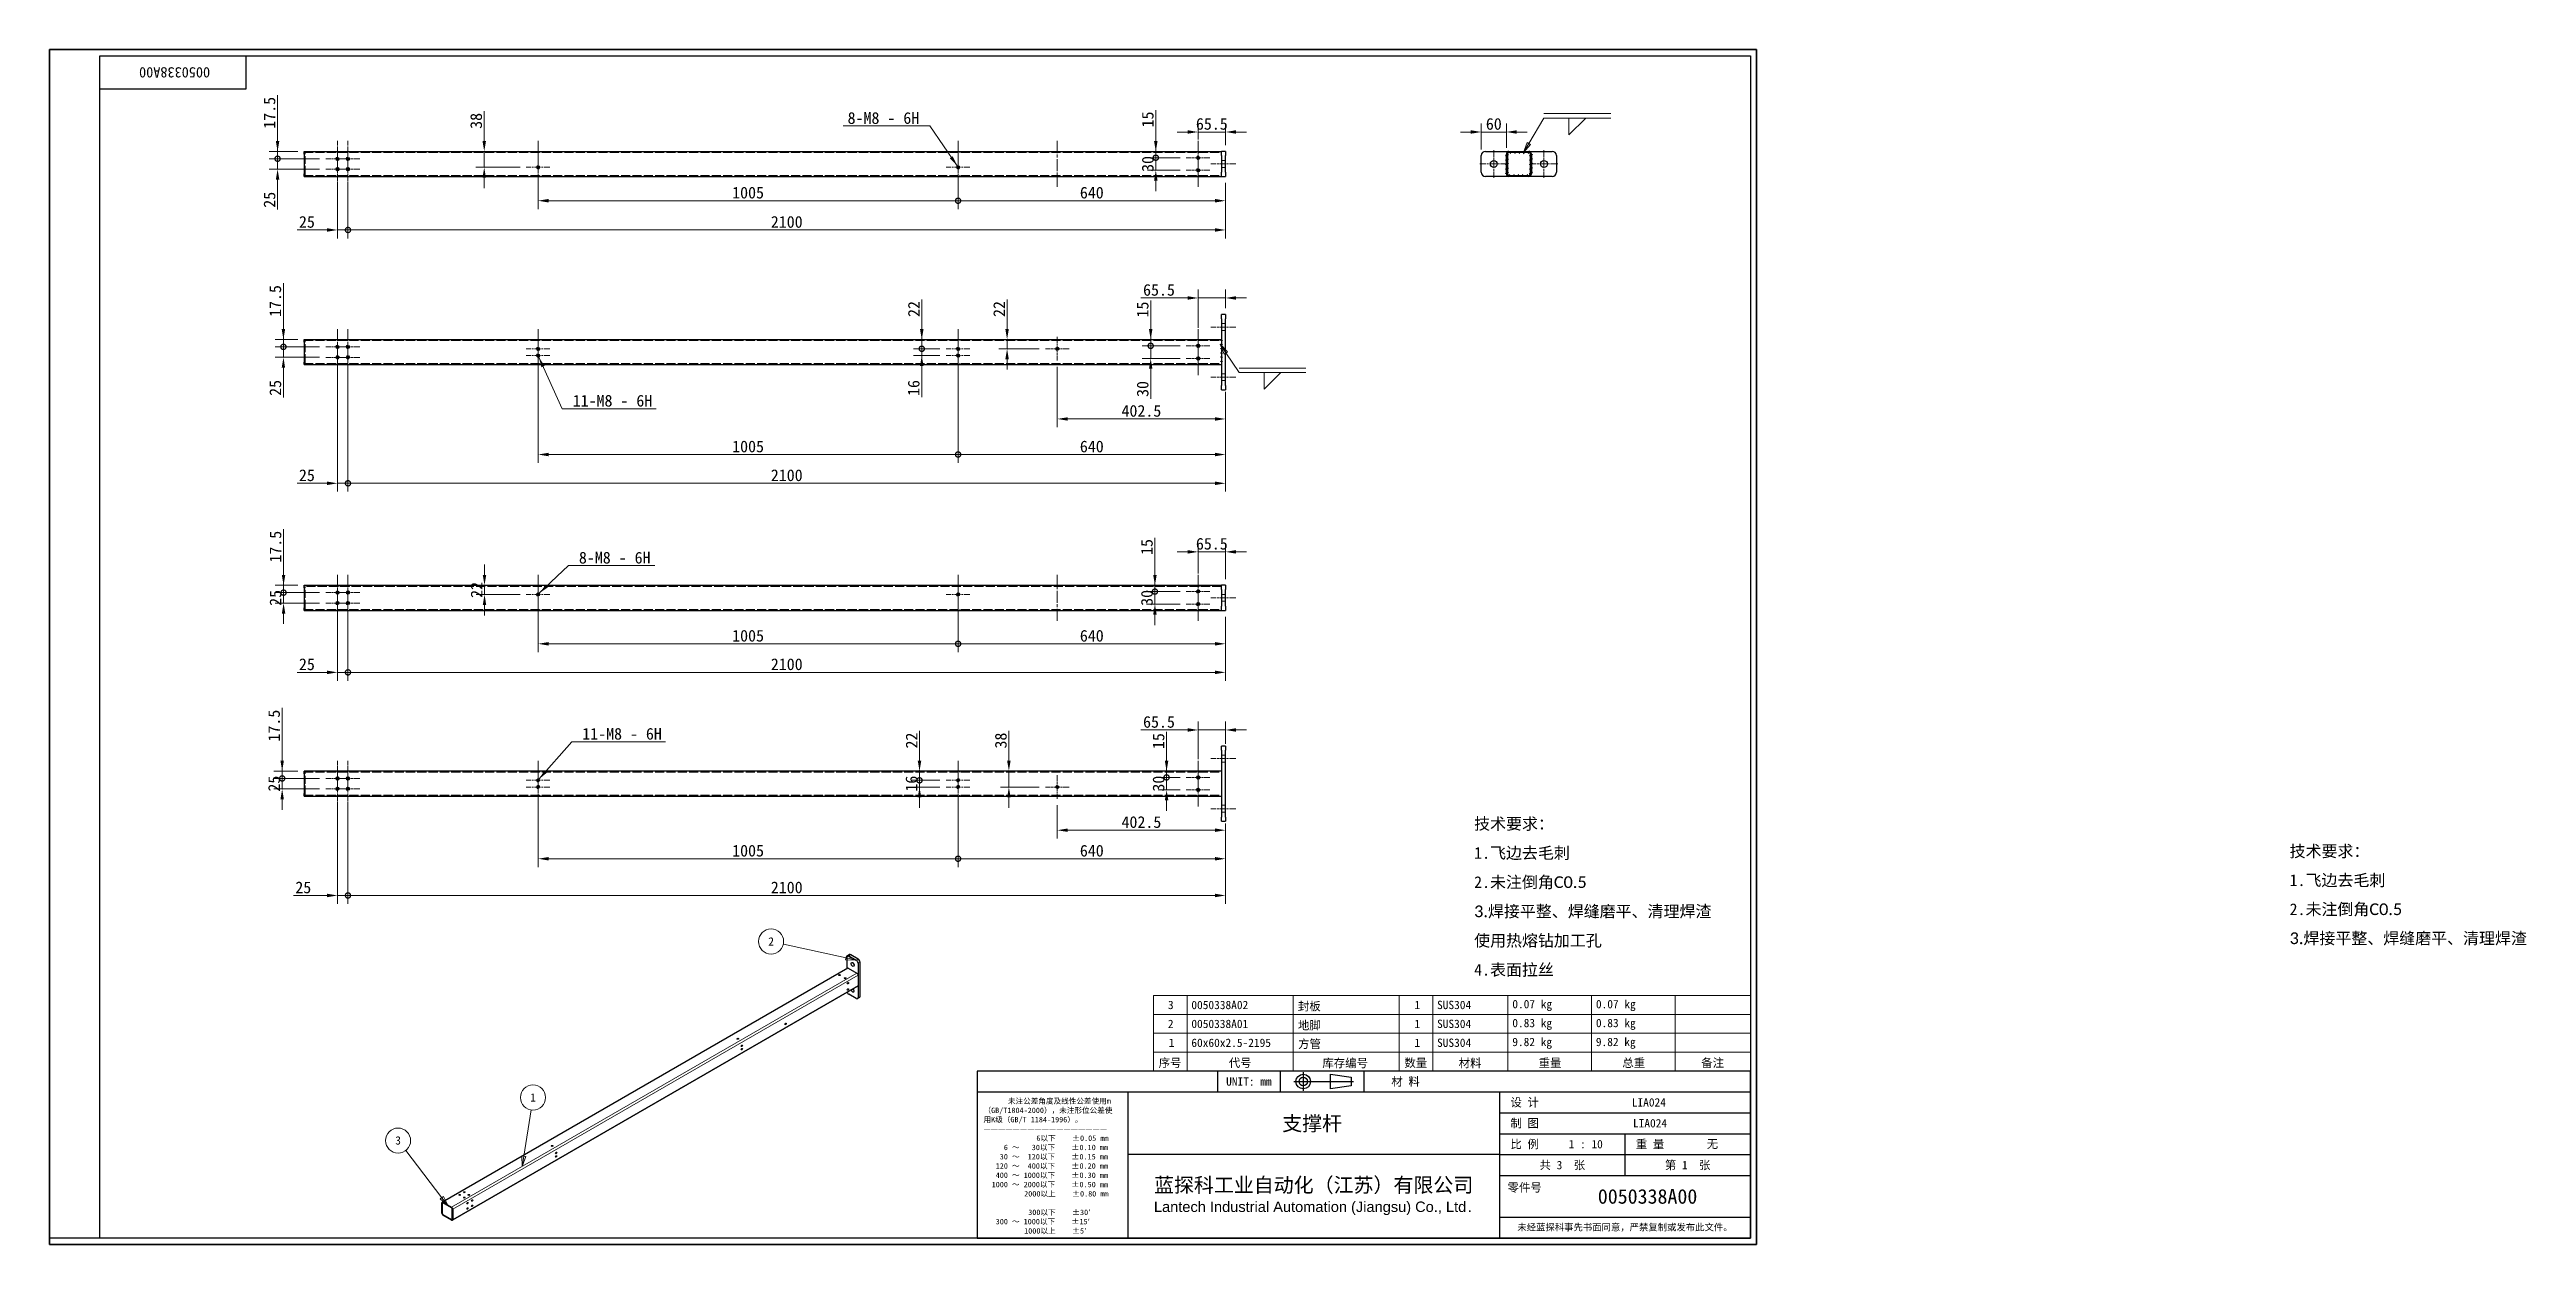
# Model space of a CAD drawing. Header units: millimetres. Extents: x 60 to 5987, y 55 to 2915.
import ezdxf
from ezdxf.enums import TextEntityAlignment as Align

# ---------------------------------------------------------------- set-up
doc = ezdxf.new("R2010")
doc.units = ezdxf.units.MM
doc.header["$LTSCALE"] = 10
doc.linetypes.add('CHAIN', pattern=[0.3543, 0.2362, -0.0295, 0.0591, -0.0295])
doc.linetypes.add('DASHED', pattern=[0.2067, 0.1654, -0.0413])
for name, color, linetype, lineweight in [('1', 7, 'Continuous', 18), ('可见 (ISO)', 7, 'Continuous', 25), ('可见窄的 (ISO)', 7, 'Continuous', 18), ('图框 (ISO)', 7, 'Continuous', 35), ('标题 (ISO)', 7, 'Continuous', 25)]:
    doc.layers.add(name, color=color, linetype=linetype, lineweight=lineweight)
for name, color, linetype, lineweight, true_color in [('中心标记 (ISO)', 1, 'CHAIN', 18, 0xff0000), ('中心线 (ISO)', 1, 'CHAIN', 18, 0xff0000), ('尺寸 (ISO)', 7, 'Continuous', 18, 0x008000), ('符号 (ISO)', 7, 'Continuous', 18, 0x008000), ('隐藏 (ISO)', 5, 'DASHED', 18, 0x0000ff)]:
    doc.layers.add(name, color=color, linetype=linetype, lineweight=lineweight, true_color=true_color)
doc.styles.add('文本样式164', font='SimSun.ttf')
doc.styles.add('文本样式165', font='SimSun.ttf')
doc.styles.add('文本样式74', font='SimSun.ttf')
doc.styles.add('最新国标', font='simfang.ttf')
doc.styles.add('注释文本 (ISO)', font='simfang.ttf')
doc.dimstyles.new('默认 (GB)', dxfattribs={"dimscale": 10, "dimtxt": 2.8, "dimasz": 2.5, "dimexe": 2, "dimexo": 1.5, "dimgap": 0.5, "dimtad": 1, "dimtoh": 1, "dimdsep": 46, "dimtxsty": '最新国标', "dimcen": 0.09, "dimdle": 10, "dimclrd": 256, "dimclre": 256, "dimclrt": 256, "dimaunit": 1, "dimadec": 3, "dimazin": 2, "dimtfac": 0.535714, "dimtdec": 3, "dimtmove": 0, "dimatfit": 3, "dimfxl": 0, "dimtolj": 1, "dimlwd": -1, "dimlwe": -1, "dimarcsym": 0})
doc.dimstyles.new('默认 (GB)$7', dxfattribs={"dimscale": 10, "dimtxt": 2.8, "dimasz": 2.5, "dimexe": 2, "dimexo": 1.5, "dimgap": 0.5, "dimtad": 1, "dimtoh": 1, "dimdsep": 46, "dimtxsty": '最新国标', "dimcen": 0.09, "dimdle": 10, "dimclrd": 256, "dimclre": 256, "dimclrt": 256, "dimaunit": 1, "dimadec": 3, "dimazin": 2, "dimtfac": 0.535714, "dimtdec": 3, "dimtmove": 0, "dimatfit": 3, "dimfxl": 0, "dimtolj": 1, "dimlwd": -1, "dimlwe": -1, "dimarcsym": 0})

msp = doc.modelspace()

# ---------------------------------------------------------------- texts
at = {"layer": '符号 (ISO)', "char_height": 28}
for s, insert, width, attachment_point, line_spacing_factor, style in [('8-M8 - 6H', (2141.194, 2736.671), 190.5179, 9, 0.49, '最新国标'), ('11-M8 - 6H', (1311.886, 2060.078), 211.68656, 7, 0.49, '最新国标'), ('8-M8 - 6H', (1326.772, 1684.396), 190.5179, 7, 0.49, '最新国标'), ('11-M8 - 6H', (1334.727, 1262.852), 211.68656, 7, 0.49, '最新国标'), ('\\fFangSong|b0|i0;{\\H28.0000;技术要求：\\P}\\fFangSong|b0|i0;{\\H28.0000;1.飞边去毛刺\\P}\\fFangSong|b0|i0;{\\H28.0000;2.未注倒角}\\fCalibri|b0|i0;{\\H28.0000;C0.5}\\fFangSong|b0|i0;{\\H28.0000;\\P}\\fCalibri|b0|i0;{\\H28.0000;3.}\\fFangSong|b0|i0;{\\H28.0000;焊接平整、焊缝磨平、清理焊渣\\P}\\fFangSong|b0|i0;{\\H28.0000;使用热熔钻加工孔\\P}\\fFangSong|b0|i0;{\\H28.0000;4.表面拉丝}', (3468.942, 885.738), 620.34863, 4, 1.497812, '注释文本 (ISO)'), ('\\fFangSong|b0|i0;{\\H28.0000;技术要求：\\P}\\fFangSong|b0|i0;{\\H28.0000;1.飞边去毛刺\\P}\\fFangSong|b0|i0;{\\H28.0000;2.未注倒角}\\fCalibri|b0|i0;{\\H28.0000;C0.5}\\fFangSong|b0|i0;{\\H28.0000;\\P}\\fCalibri|b0|i0;{\\H28.0000;3.}\\fFangSong|b0|i0;{\\H28.0000;焊接平整、焊缝磨平、清理焊渣}', (5420.393, 890.487), 620.34863, 4, 1.488394, '注释文本 (ISO)')]:
    msp.add_mtext(s, dxfattribs=dict(at, insert=insert, width=width, attachment_point=attachment_point, line_spacing_factor=line_spacing_factor, style=style))

# ---------------------------------------------------------------- blocks, each defined once
blk = doc.blocks.new('图框 最新国标')
at = {"layer": '图框 (ISO)'}
for p, q in [((6, 7), (6, 291.5)), ((6, 291.5), (414.5, 291.5)), ((414.5, 291.5), (414.5, 5.5)), ((6, 7), (6, 5.5)), ((6, 7), (6, 5.5)), ((414.5, 5.5), (6, 5.5))]:
    blk.add_line(p, q, dxfattribs=at)
at = {"layer": '图框 (ISO)', "color": 7, "linetype": 'Continuous', "lineweight": 25}
for p, q in [((18, 290), (413, 290)), ((18, 7), (18, 290)), ((18, 290), (413, 290)), ((53, 290), (53, 282)), ((413, 290), (413, 7)), ((413, 290), (413, 7)), ((53, 282), (18, 282)), ((413, 7), (6, 7)), ((413, 7), (18, 7))]:
    blk.add_line(p, q, dxfattribs=at)
at = {"layer": '图框 (ISO)', "style": '文本样式74'}
blk.add_attdef('零件代号_001', (44.43, 287.25), '', height=2.5, rotation=180, dxfattribs=at)
blk = doc.blocks.new('标题栏 最新国标')
at = {"layer": '标题 (ISO)'}
for p, q in [((381.98, -183.84), (196.98, -183.84)), ((196.98, -183.84), (196.98, -223.84)), ((196.98, -188.84), (381.98, -188.84)), ((232.98, -188.84), (232.98, -223.84)), ((254.48, -183.84), (254.48, -188.84)), ((269.48, -183.84), (269.48, -188.84)), ((281.48, -188.09), (281.48, -184.59)), ((281.48, -184.59), (286.48, -185.34)), ((286.48, -187.34), (281.48, -188.09)), ((286.48, -185.34), (286.48, -187.34)), ((289.48, -183.84), (289.48, -188.84)), ((321.98, -188.84), (321.98, -223.84)), ((381.98, -223.84), (381.98, -183.84)), ((383.48, -183.84), (383.48, -225.34)), ((321.98, -193.84), (381.98, -193.84)), ((321.98, -198.84), (381.98, -198.84)), ((351.98, -198.84), (351.98, -208.84)), ((321.98, -203.84), (232.98, -203.84)), ((321.98, -203.84), (381.98, -203.84)), ((321.98, -208.84), (381.98, -208.84)), ((321.98, -218.84), (381.98, -218.84)), ((196.98, -223.84), (381.98, -223.84)), ((383.48, -225.34), (196.98, -225.34))]:
    blk.add_line(p, q, dxfattribs=at)
at = {"layer": '标题 (ISO)', "linetype": 'CHAIN', "ltscale": 15.834605}
blk.add_line((272.73, -186.34), (286.98, -186.34), dxfattribs=at)
at = {"layer": '标题 (ISO)', "linetype": 'CHAIN', "ltscale": 5.000333}
blk.add_line((274.98, -184.09), (274.98, -188.59), dxfattribs=at)
at = {"layer": '标题 (ISO)'}
for radius in [1.75, 1]:
    blk.add_circle((274.98, -186.34), radius, dxfattribs=at)
at = {"layer": '1', "style": '文本样式164'}
for s, p in [('UNIT: mm', (261.98, -186.34)), ('材 料', (299.48, -186.34)), ('设 计', (327.98, -191.34)), ('制 图', (327.98, -196.34)), ('比 例', (327.98, -201.34)), ('重 量', (357.98, -201.34)), ('共 3  张', (336.98, -206.34)), ('第 1  张', (366.98, -206.34))]:
    blk.add_text(s, height=2, dxfattribs=at).set_placement(p, align=Align.MIDDLE_CENTER)
at = {"layer": '标题 (ISO)', "style": '注释文本 (ISO)'}
for s, insert, char_height, attachment_point, line_spacing_factor in [('\\fSimSun|b0|i0;{\\H1.3000;      未注公差角度及线性公差使用m\\P}\\fSimSun|b0|i0;{\\H1.3000;（GB/T1804-2000），未注形位公差使\\P}\\fSimSun|b0|i0;{\\H1.3000;用K级（GB/T 1184-1996）。\\P}\\fSimSun|b0|i0;{\\H1.3000;—————————————————\\P}\\fSimSun|b0|i0;{\\H1.3000;             6以下    ±0.05 mm\\P}\\fSimSun|b0|i0;{\\H1.3000;     6 ～   30以下    ±0.10 mm\\P}\\fSimSun|b0|i0;{\\H1.3000;    30 ～  120以下    ±0.15 mm\\P}\\fSimSun|b0|i0;{\\H1.3000;   120 ～  400以下    ±0.20 mm\\P}\\fSimSun|b0|i0;{\\H1.3000;   400 ～ 1000以下    ±0.30 mm\\P}\\fSimSun|b0|i0;{\\H1.3000;  1000 ～ 2000以下    ±0.50 mm\\P}\\fSimSun|b0|i0;{\\H1.3000;          2000以上    ±0.80 mm\\P}\\fSimSun|b0|i0;{\\H1.3000;\\P}\\fSimSun|b0|i0;{\\H1.3000;           300以下    ±30′\\P}\\fSimSun|b0|i0;{\\H1.3000;   300 ～ 1000以下    ±15′\\P}\\fSimSun|b0|i0;{\\H1.3000;          1000以上    ±5′}', (198.48, -206.63), 1.3, 4, 1.023913), ('{\\fMicrosoft YaHei|b0|i0|c134|p34;\\H1.75x;蓝探科工业自动化（江苏）有限公司\\P\\fArial|b0|i0|c0|p34;\\H0.71429x;Lantech Industrial Automation (Jiangsu) Co., Ltd\\fFangSong|b0|i0|c134|p49;.\\H1.15195x; }', (277.48, -213.84), 2, 5, 0.978695)]:
    blk.add_mtext(s, dxfattribs=dict(at, insert=insert, char_height=char_height, attachment_point=attachment_point, line_spacing_factor=line_spacing_factor))
at = {"layer": '标题 (ISO)', "attachment_point": 5, "style": '注释文本 (ISO)'}
for s, insert, char_height in [('\\fFangSong|b0|i0;LIA024', (357.98, -196.34), 2), ('\\fFangSong|b0|i0;零件号', (327.98, -211.84), 2), ('\\fSimSun|b0|i0;{\\H1.6000;未经蓝探科事先书面同意，严禁复制或发布此文件。}', (351.98, -221.34), 1.6)]:
    blk.add_mtext(s, dxfattribs=dict(at, insert=insert, char_height=char_height))
at = {"layer": '标题 (ISO)', "style": '注释文本 (ISO)'}
blk.add_attdef('材料', text='', height=2, dxfattribs=at).set_placement((324.48, -186.34), align=Align.MIDDLE_CENTER)
at = {"layer": '标题 (ISO)'}
for tag, p, height, style in [('库存编号_001', (269.96, -198.13), 3.5, '文本样式165'), ('设计人_001', (353.61, -192.33), 2, '注释文本 (ISO)'), ('视图比例_001', (338.51, -202.33), 2, '注释文本 (ISO)'), ('质量\\P3;_001', (371.53, -202.3), 2, '注释文本 (ISO)'), ('零件代号_001', (345.48, -215.59), 3.5, '文本样式165')]:
    blk.add_attdef(tag, p, '', height=height, dxfattribs=dict(at, style=style))
blk = doc.blocks.new('*D5')
at = {"layer": 'Defpoints', "color": 0, "transparency": 16777216}
for p in [(2808.6, 2717.6), (2808.6, 2684.4), (2874.1, 2671.1)]:
    blk.add_point(p, dxfattribs=at)
at = {"layer": '尺寸 (ISO)', "color": 116, "true_color": 0x00803f, "transparency": 16777216}
for p, q in [((2808.6, 2699.4), (2808.6, 2737.6)), ((2874.1, 2686.1), (2874.1, 2737.6)), ((2783.6, 2717.6), (2758.6, 2717.6)), ((2808.6, 2717.6), (2833.6, 2717.6)), ((2849.1, 2717.6), (2833.6, 2717.6)), ((2874.1, 2717.6), (2849.1, 2717.6)), ((2899.1, 2717.6), (2924.1, 2717.6))]:
    blk.add_line(p, q, dxfattribs=at)
for points in [[(2783.6, 2721.8), (2783.6, 2713.5), (2808.6, 2717.6)], [(2899.1, 2721.8), (2899.1, 2713.5), (2874.1, 2717.6)]]:
    blk.add_solid(points, dxfattribs=at)
at = {"layer": '尺寸 (ISO)', "transparency": 16777216, "insert": (2841.3, 2736.9), "char_height": 28, "attachment_point": 5, "style": '最新国标'}
blk.add_mtext('\\A1;65.5', dxfattribs=at)
blk = doc.blocks.new('_DotSmall')
at = {"color": 0, "linetype": 'ByBlock', "const_width": 0.5}
blk.add_lwpolyline([(-0.0625, 0, 1), (0.0625, 0, 1)], format="xyb", close=True, dxfattribs=at)
blk = doc.blocks.new('*D6')
at = {"layer": 'Defpoints', "color": 0, "transparency": 16777216}
for p in [(2874.1, 2611.1), (2234.1, 2604.8), (2874.1, 2553.1)]:
    blk.add_point(p, dxfattribs=at)
at = {"layer": '尺寸 (ISO)', "color": 116, "true_color": 0x00803f, "transparency": 16777216}
for p, q in [((2234.1, 2589.8), (2234.1, 2533.1)), ((2234.1, 2553.1), (2849.1, 2553.1)), ((2874.1, 2596.1), (2874.1, 2533.1))]:
    blk.add_line(p, q, dxfattribs=at)
blk.add_solid([(2849.1, 2557.3), (2849.1, 2548.9), (2874.1, 2553.1)], dxfattribs=at)
at = {"layer": '尺寸 (ISO)', "color": 116, "true_color": 0x00803f, "transparency": 16777216, "xscale": 25, "yscale": 25, "zscale": 25, "rotation": 180}
blk.add_blockref('_DotSmall', (2234.1, 2553.1), dxfattribs=at)
at = {"layer": '尺寸 (ISO)', "transparency": 16777216, "insert": (2554.1, 2572.3), "char_height": 28, "attachment_point": 5, "style": '最新国标'}
blk.add_mtext('\\A1;640', dxfattribs=at)
blk = doc.blocks.new('*D8')
at = {"layer": 'Defpoints', "color": 0, "transparency": 16777216}
for p in [(1229.1, 2604.8), (2234.1, 2604.8), (2234.1, 2553.1)]:
    blk.add_point(p, dxfattribs=at)
at = {"layer": '尺寸 (ISO)', "color": 116, "true_color": 0x00803f, "transparency": 16777216}
for p, q in [((1229.1, 2589.8), (1229.1, 2533.1)), ((1254.1, 2553.1), (2234.1, 2553.1)), ((2234.1, 2589.8), (2234.1, 2533.1))]:
    blk.add_line(p, q, dxfattribs=at)
blk.add_solid([(1254.1, 2557.3), (1254.1, 2548.9), (1229.1, 2553.1)], dxfattribs=at)
at = {"layer": '尺寸 (ISO)', "color": 116, "true_color": 0x00803f, "transparency": 16777216, "xscale": 25, "yscale": 25, "zscale": 25}
blk.add_blockref('_DotSmall', (2234.1, 2553.1), dxfattribs=at)
at = {"layer": '尺寸 (ISO)', "transparency": 16777216, "insert": (1731.6, 2572.3), "char_height": 28, "attachment_point": 5, "style": '最新国标'}
blk.add_mtext('\\A1;1005', dxfattribs=at)
blk = doc.blocks.new('*D9')
at = {"layer": 'Defpoints', "color": 0, "transparency": 16777216}
for p in [(749.1, 2600.3), (774.1, 2600.3), (774.1, 2483.1)]:
    blk.add_point(p, dxfattribs=at)
at = {"layer": '尺寸 (ISO)', "color": 116, "true_color": 0x00803f, "transparency": 16777216}
for p, q in [((749.1, 2585.3), (749.1, 2463.1)), ((774.1, 2585.3), (774.1, 2463.1)), ((724.1, 2483.1), (652.8, 2483.1)), ((774.1, 2483.1), (749.1, 2483.1)), ((774.1, 2483.1), (824.1, 2483.1))]:
    blk.add_line(p, q, dxfattribs=at)
blk.add_solid([(724.1, 2487.3), (724.1, 2478.9), (749.1, 2483.1)], dxfattribs=at)
at = {"layer": '尺寸 (ISO)', "color": 116, "true_color": 0x00803f, "transparency": 16777216, "xscale": 25, "yscale": 25, "zscale": 25, "rotation": 180}
blk.add_blockref('_DotSmall', (774.1, 2483.1), dxfattribs=at)
at = {"layer": '尺寸 (ISO)', "transparency": 16777216, "insert": (675.9, 2502.3), "char_height": 28, "attachment_point": 5, "style": '最新国标'}
blk.add_mtext('\\A1;25', dxfattribs=at)
blk = doc.blocks.new('*D10')
at = {"layer": 'Defpoints', "color": 0, "transparency": 16777216}
for p in [(2874.1, 2611.1), (774.1, 2600.3), (2874.1, 2483.1)]:
    blk.add_point(p, dxfattribs=at)
at = {"layer": '尺寸 (ISO)', "color": 116, "true_color": 0x00803f, "transparency": 16777216}
for p, q in [((774.1, 2585.3), (774.1, 2463.1)), ((2874.1, 2596.1), (2874.1, 2463.1)), ((774.1, 2483.1), (2849.1, 2483.1))]:
    blk.add_line(p, q, dxfattribs=at)
blk.add_solid([(2849.1, 2487.3), (2849.1, 2478.9), (2874.1, 2483.1)], dxfattribs=at)
at = {"layer": '尺寸 (ISO)', "color": 116, "true_color": 0x00803f, "transparency": 16777216, "xscale": 25, "yscale": 25, "zscale": 25, "rotation": 180}
blk.add_blockref('_DotSmall', (774.1, 2483.1), dxfattribs=at)
at = {"layer": '尺寸 (ISO)', "transparency": 16777216, "insert": (1824.1, 2502.3), "char_height": 28, "attachment_point": 5, "style": '最新国标'}
blk.add_mtext('\\A1;2100', dxfattribs=at)
blk = doc.blocks.new('*D11')
at = {"layer": 'Defpoints', "color": 0, "transparency": 16777216}
for p in [(605.7, 2653.6), (720.8, 2653.6), (720.8, 2628.6)]:
    blk.add_point(p, dxfattribs=at)
at = {"layer": '尺寸 (ISO)', "color": 116, "true_color": 0x00803f, "transparency": 16777216}
for p, q in [((605.7, 2653.6), (605.7, 2703.6)), ((705.8, 2653.6), (585.7, 2653.6)), ((705.8, 2628.6), (585.7, 2628.6)), ((605.7, 2653.6), (605.7, 2628.6)), ((605.7, 2603.6), (605.7, 2532.3))]:
    blk.add_line(p, q, dxfattribs=at)
blk.add_solid([(601.5, 2603.6), (609.9, 2603.6), (605.7, 2628.6)], dxfattribs=at)
at = {"layer": '尺寸 (ISO)', "color": 116, "true_color": 0x00803f, "transparency": 16777216, "xscale": 25, "yscale": 25, "zscale": 25, "rotation": 270}
blk.add_blockref('_DotSmall', (605.7, 2653.6), dxfattribs=at)
at = {"layer": '尺寸 (ISO)', "transparency": 16777216, "insert": (586.5, 2555.4), "char_height": 28, "attachment_point": 5, "rotation": 90, "style": '最新国标'}
blk.add_mtext('\\A1;25', dxfattribs=at)
blk = doc.blocks.new('*D12')
at = {"layer": 'Defpoints', "color": 0, "transparency": 16777216}
for p in [(605.7, 2671.1), (669.1, 2671.1), (720.8, 2653.6)]:
    blk.add_point(p, dxfattribs=at)
at = {"layer": '尺寸 (ISO)', "color": 116, "true_color": 0x00803f, "transparency": 16777216}
for p, q in [((605.7, 2696.1), (605.7, 2805.8)), ((654.1, 2671.1), (585.7, 2671.1)), ((605.7, 2653.6), (605.7, 2671.1)), ((705.8, 2653.6), (585.7, 2653.6)), ((605.7, 2653.6), (605.7, 2628.6))]:
    blk.add_line(p, q, dxfattribs=at)
blk.add_solid([(601.5, 2696.1), (609.9, 2696.1), (605.7, 2671.1)], dxfattribs=at)
at = {"layer": '尺寸 (ISO)', "color": 116, "true_color": 0x00803f, "transparency": 16777216, "xscale": 25, "yscale": 25, "zscale": 25, "rotation": 90}
blk.add_blockref('_DotSmall', (605.7, 2653.6), dxfattribs=at)
at = {"layer": '尺寸 (ISO)', "transparency": 16777216, "insert": (586.5, 2763.5), "char_height": 28, "attachment_point": 5, "rotation": 90, "style": '最新国标'}
blk.add_mtext('\\A1;17.5', dxfattribs=at)
blk = doc.blocks.new('*D13')
at = {"layer": 'Defpoints', "color": 0, "transparency": 16777216}
for p in [(1100.2, 2671.1), (1100.2, 2633.1), (1200.8, 2633.1)]:
    blk.add_point(p, dxfattribs=at)
at = {"layer": '尺寸 (ISO)', "color": 116, "true_color": 0x00803f, "transparency": 16777216}
for p, q in [((1100.2, 2696.1), (1100.2, 2767.3)), ((1100.2, 2633.1), (1100.2, 2671.1)), ((1185.8, 2633.1), (1080.2, 2633.1)), ((1100.2, 2608.1), (1100.2, 2583.1))]:
    blk.add_line(p, q, dxfattribs=at)
for points in [[(1096, 2696.1), (1104.4, 2696.1), (1100.2, 2671.1)], [(1096, 2608.1), (1104.4, 2608.1), (1100.2, 2633.1)]]:
    blk.add_solid(points, dxfattribs=at)
at = {"layer": '尺寸 (ISO)', "transparency": 16777216, "insert": (1081, 2744.2), "char_height": 28, "attachment_point": 5, "rotation": 90, "style": '最新国标'}
blk.add_mtext('\\A1;38', dxfattribs=at)
blk = doc.blocks.new('*D14')
at = {"layer": 'Defpoints', "color": 0, "transparency": 16777216}
for p in [(2707.3, 2656.1), (2780.3, 2656.1), (2780.3, 2626.1)]:
    blk.add_point(p, dxfattribs=at)
at = {"layer": '尺寸 (ISO)', "color": 116, "true_color": 0x00803f, "transparency": 16777216}
for p, q in [((2707.3, 2656.1), (2707.3, 2681.1)), ((2765.3, 2656.1), (2687.3, 2656.1)), ((2765.3, 2626.1), (2687.3, 2626.1)), ((2707.3, 2626.1), (2707.3, 2656.1)), ((2707.3, 2601.1), (2707.3, 2576.1))]:
    blk.add_line(p, q, dxfattribs=at)
blk.add_solid([(2703.1, 2601.1), (2711.4, 2601.1), (2707.3, 2626.1)], dxfattribs=at)
at = {"layer": '尺寸 (ISO)', "color": 116, "true_color": 0x00803f, "transparency": 16777216, "xscale": 25, "yscale": 25, "zscale": 25, "rotation": 270}
blk.add_blockref('_DotSmall', (2707.3, 2656.1), dxfattribs=at)
at = {"layer": '尺寸 (ISO)', "transparency": 16777216, "insert": (2688.1, 2641.1), "char_height": 28, "attachment_point": 5, "rotation": 90, "style": '最新国标'}
blk.add_mtext('\\A1;30', dxfattribs=at)
blk = doc.blocks.new('*D15')
at = {"layer": 'Defpoints', "color": 0, "transparency": 16777216}
for p in [(2707.3, 2671.1), (2864.1, 2671.1), (2780.3, 2656.1)]:
    blk.add_point(p, dxfattribs=at)
at = {"layer": '尺寸 (ISO)', "color": 116, "true_color": 0x00803f, "transparency": 16777216}
for p, q in [((2707.3, 2696.1), (2707.3, 2769.5)), ((2707.3, 2656.1), (2707.3, 2671.1)), ((2765.3, 2656.1), (2687.3, 2656.1)), ((2707.3, 2656.1), (2707.3, 2631.1))]:
    blk.add_line(p, q, dxfattribs=at)
blk.add_solid([(2703.1, 2696.1), (2711.4, 2696.1), (2707.3, 2671.1)], dxfattribs=at)
at = {"layer": '尺寸 (ISO)', "color": 116, "true_color": 0x00803f, "transparency": 16777216, "xscale": 25, "yscale": 25, "zscale": 25, "rotation": 90}
blk.add_blockref('_DotSmall', (2707.3, 2656.1), dxfattribs=at)
at = {"layer": '尺寸 (ISO)', "transparency": 16777216, "insert": (2688.1, 2747.6), "char_height": 28, "attachment_point": 5, "rotation": 90, "style": '最新国标'}
blk.add_mtext('\\A1;15', dxfattribs=at)
blk = doc.blocks.new('*D16')
at = {"layer": 'Defpoints', "color": 0, "transparency": 16777216}
for p in [(2808.6, 2320.4), (2874.1, 2280.8), (2808.6, 2234.1)]:
    blk.add_point(p, dxfattribs=at)
at = {"layer": '尺寸 (ISO)', "color": 116, "true_color": 0x00803f, "transparency": 16777216}
for p, q in [((2783.6, 2320.4), (2671.2, 2320.4)), ((2808.6, 2249.1), (2808.6, 2340.4)), ((2874.1, 2320.4), (2808.6, 2320.4)), ((2874.1, 2295.8), (2874.1, 2340.4)), ((2899.1, 2320.4), (2924.1, 2320.4))]:
    blk.add_line(p, q, dxfattribs=at)
for points in [[(2783.6, 2324.5), (2783.6, 2316.2), (2808.6, 2320.4)], [(2899.1, 2324.5), (2899.1, 2316.2), (2874.1, 2320.4)]]:
    blk.add_solid(points, dxfattribs=at)
at = {"layer": '尺寸 (ISO)', "transparency": 16777216, "insert": (2714.9, 2339.6), "char_height": 28, "attachment_point": 5, "style": '最新国标'}
blk.add_mtext('\\A1;65.5', dxfattribs=at)
blk = doc.blocks.new('*D17')
at = {"layer": 'Defpoints', "color": 0, "transparency": 16777216}
for p in [(2471.6, 2170.4), (2874.1, 2110.8), (2471.6, 2030.8)]:
    blk.add_point(p, dxfattribs=at)
at = {"layer": '尺寸 (ISO)', "color": 116, "true_color": 0x00803f, "transparency": 16777216}
for p, q in [((2471.6, 2155.4), (2471.6, 2010.8)), ((2874.1, 2095.8), (2874.1, 2010.8)), ((2849.1, 2030.8), (2496.6, 2030.8))]:
    blk.add_line(p, q, dxfattribs=at)
for points in [[(2496.6, 2034.9), (2496.6, 2026.6), (2471.6, 2030.8)], [(2849.1, 2034.9), (2849.1, 2026.6), (2874.1, 2030.8)]]:
    blk.add_solid(points, dxfattribs=at)
at = {"layer": '尺寸 (ISO)', "transparency": 16777216, "insert": (2672.8, 2050), "char_height": 28, "attachment_point": 5, "style": '最新国标'}
blk.add_mtext('\\A1;402.5', dxfattribs=at)
blk = doc.blocks.new('*D18')
at = {"layer": 'Defpoints', "color": 0, "transparency": 16777216}
for p in [(2234.1, 2154.4), (2874.1, 2100.8), (2874.1, 1945.7)]:
    blk.add_point(p, dxfattribs=at)
at = {"layer": '尺寸 (ISO)', "color": 116, "true_color": 0x00803f, "transparency": 16777216}
for p, q in [((2234.1, 2139.4), (2234.1, 1925.7)), ((2874.1, 2085.8), (2874.1, 1925.7)), ((2234.1, 1945.7), (2849.1, 1945.7))]:
    blk.add_line(p, q, dxfattribs=at)
blk.add_solid([(2849.1, 1949.8), (2849.1, 1941.5), (2874.1, 1945.7)], dxfattribs=at)
at = {"layer": '尺寸 (ISO)', "color": 116, "true_color": 0x00803f, "transparency": 16777216, "xscale": 25, "yscale": 25, "zscale": 25, "rotation": 180}
blk.add_blockref('_DotSmall', (2234.1, 1945.7), dxfattribs=at)
at = {"layer": '尺寸 (ISO)', "transparency": 16777216, "insert": (2554.1, 1964.8), "char_height": 28, "attachment_point": 5, "style": '最新国标'}
blk.add_mtext('\\A1;640', dxfattribs=at)
blk = doc.blocks.new('*D19')
at = {"layer": 'Defpoints', "color": 0, "transparency": 16777216}
for p in [(1229.1, 2154.4), (2234.1, 2154.4), (2234.1, 1945.7)]:
    blk.add_point(p, dxfattribs=at)
at = {"layer": '尺寸 (ISO)', "color": 116, "true_color": 0x00803f, "transparency": 16777216}
for p, q in [((1229.1, 2139.4), (1229.1, 1925.7)), ((2234.1, 2139.4), (2234.1, 1925.7)), ((1254.1, 1945.7), (2234.1, 1945.7))]:
    blk.add_line(p, q, dxfattribs=at)
blk.add_solid([(1254.1, 1949.8), (1254.1, 1941.5), (1229.1, 1945.7)], dxfattribs=at)
at = {"layer": '尺寸 (ISO)', "color": 116, "true_color": 0x00803f, "transparency": 16777216, "xscale": 25, "yscale": 25, "zscale": 25}
blk.add_blockref('_DotSmall', (2234.1, 1945.7), dxfattribs=at)
at = {"layer": '尺寸 (ISO)', "transparency": 16777216, "insert": (1731.6, 1964.8), "char_height": 28, "attachment_point": 5, "style": '最新国标'}
blk.add_mtext('\\A1;1005', dxfattribs=at)
blk = doc.blocks.new('*D20')
at = {"layer": 'Defpoints', "color": 0, "transparency": 16777216}
for p in [(749.1, 2149.9), (774.1, 2149.9), (774.1, 1876.8)]:
    blk.add_point(p, dxfattribs=at)
at = {"layer": '尺寸 (ISO)', "color": 116, "true_color": 0x00803f, "transparency": 16777216}
for p, q in [((749.1, 2134.9), (749.1, 1856.8)), ((774.1, 2134.9), (774.1, 1856.8)), ((724.1, 1876.8), (652.8, 1876.8)), ((774.1, 1876.8), (749.1, 1876.8)), ((774.1, 1876.8), (824.1, 1876.8))]:
    blk.add_line(p, q, dxfattribs=at)
blk.add_solid([(724.1, 1880.9), (724.1, 1872.6), (749.1, 1876.8)], dxfattribs=at)
at = {"layer": '尺寸 (ISO)', "color": 116, "true_color": 0x00803f, "transparency": 16777216, "xscale": 25, "yscale": 25, "zscale": 25, "rotation": 180}
blk.add_blockref('_DotSmall', (774.1, 1876.8), dxfattribs=at)
at = {"layer": '尺寸 (ISO)', "transparency": 16777216, "insert": (675.9, 1895.9), "char_height": 28, "attachment_point": 5, "style": '最新国标'}
blk.add_mtext('\\A1;25', dxfattribs=at)
blk = doc.blocks.new('*D21')
at = {"layer": 'Defpoints', "color": 0, "transparency": 16777216}
for p in [(774.1, 2149.9), (2874.1, 2100.8), (2874.1, 1876.8)]:
    blk.add_point(p, dxfattribs=at)
at = {"layer": '尺寸 (ISO)', "color": 116, "true_color": 0x00803f, "transparency": 16777216}
for p, q in [((774.1, 2134.9), (774.1, 1856.8)), ((2874.1, 2085.8), (2874.1, 1856.8)), ((774.1, 1876.8), (2849.1, 1876.8))]:
    blk.add_line(p, q, dxfattribs=at)
blk.add_solid([(2849.1, 1880.9), (2849.1, 1872.6), (2874.1, 1876.8)], dxfattribs=at)
at = {"layer": '尺寸 (ISO)', "color": 116, "true_color": 0x00803f, "transparency": 16777216, "xscale": 25, "yscale": 25, "zscale": 25, "rotation": 180}
blk.add_blockref('_DotSmall', (774.1, 1876.8), dxfattribs=at)
at = {"layer": '尺寸 (ISO)', "transparency": 16777216, "insert": (1824.1, 1895.9), "char_height": 28, "attachment_point": 5, "style": '最新国标'}
blk.add_mtext('\\A1;2100', dxfattribs=at)
blk = doc.blocks.new('*D22')
at = {"layer": 'Defpoints', "color": 0, "transparency": 16777216}
for p in [(2695, 2205.8), (2780.3, 2205.8), (2780.3, 2175.8)]:
    blk.add_point(p, dxfattribs=at)
at = {"layer": '尺寸 (ISO)', "color": 116, "true_color": 0x00803f, "transparency": 16777216}
for p, q in [((2695, 2205.8), (2695, 2255.8)), ((2765.3, 2205.8), (2675, 2205.8)), ((2695, 2205.8), (2695, 2175.8)), ((2765.3, 2175.8), (2675, 2175.8)), ((2695, 2150.8), (2695, 2079.3))]:
    blk.add_line(p, q, dxfattribs=at)
blk.add_solid([(2690.9, 2150.8), (2699.2, 2150.8), (2695, 2175.8)], dxfattribs=at)
at = {"layer": '尺寸 (ISO)', "color": 116, "true_color": 0x00803f, "transparency": 16777216, "xscale": 25, "yscale": 25, "zscale": 25, "rotation": 270}
blk.add_blockref('_DotSmall', (2695, 2205.8), dxfattribs=at)
at = {"layer": '尺寸 (ISO)', "transparency": 16777216, "insert": (2675.9, 2102.5), "char_height": 28, "attachment_point": 5, "rotation": 90, "style": '最新国标'}
blk.add_mtext('\\A1;30', dxfattribs=at)
blk = doc.blocks.new('*D23')
at = {"layer": 'Defpoints', "color": 0, "transparency": 16777216}
for p in [(2695, 2220.8), (2780.3, 2205.8), (2864.1, 2220.8)]:
    blk.add_point(p, dxfattribs=at)
at = {"layer": '尺寸 (ISO)', "color": 116, "true_color": 0x00803f, "transparency": 16777216}
for p, q in [((2695, 2245.8), (2695, 2314.5)), ((2765.3, 2205.8), (2675, 2205.8)), ((2695, 2205.8), (2695, 2220.8)), ((2695, 2205.8), (2695, 2180.8))]:
    blk.add_line(p, q, dxfattribs=at)
blk.add_solid([(2690.9, 2245.8), (2699.2, 2245.8), (2695, 2220.8)], dxfattribs=at)
at = {"layer": '尺寸 (ISO)', "color": 116, "true_color": 0x00803f, "transparency": 16777216, "xscale": 25, "yscale": 25, "zscale": 25, "rotation": 90}
blk.add_blockref('_DotSmall', (2695, 2205.8), dxfattribs=at)
at = {"layer": '尺寸 (ISO)', "transparency": 16777216, "insert": (2675.9, 2292.7), "char_height": 28, "attachment_point": 5, "rotation": 90, "style": '最新国标'}
blk.add_mtext('\\A1;15', dxfattribs=at)
blk = doc.blocks.new('*D24')
at = {"layer": 'Defpoints', "color": 0, "transparency": 16777216}
for p in [(2351.4, 2198.8), (2378.4, 2220.8), (2443.3, 2198.8)]:
    blk.add_point(p, dxfattribs=at)
at = {"layer": '尺寸 (ISO)', "color": 116, "true_color": 0x00803f, "transparency": 16777216}
for p, q in [((2351.4, 2245.8), (2351.4, 2317.1)), ((2428.3, 2198.8), (2331.4, 2198.8)), ((2351.4, 2198.8), (2351.4, 2220.8)), ((2351.4, 2173.8), (2351.4, 2148.8))]:
    blk.add_line(p, q, dxfattribs=at)
for points in [[(2347.2, 2245.8), (2355.5, 2245.8), (2351.4, 2220.8)], [(2347.2, 2173.8), (2355.5, 2173.8), (2351.4, 2198.8)]]:
    blk.add_solid(points, dxfattribs=at)
at = {"layer": '尺寸 (ISO)', "transparency": 16777216, "insert": (2332.4, 2293.9), "char_height": 28, "attachment_point": 5, "rotation": 90, "style": '最新国标'}
blk.add_mtext('\\A1;22', dxfattribs=at)
blk = doc.blocks.new('*D25')
at = {"layer": 'Defpoints', "color": 0, "transparency": 16777216}
for p in [(2147.2, 2198.8), (2205.8, 2198.8), (2205.8, 2182.8)]:
    blk.add_point(p, dxfattribs=at)
at = {"layer": '尺寸 (ISO)', "color": 116, "true_color": 0x00803f, "transparency": 16777216}
for p, q in [((2190.8, 2198.8), (2127.2, 2198.8)), ((2147.2, 2198.8), (2147.2, 2248.8)), ((2147.2, 2198.8), (2147.2, 2182.8)), ((2190.8, 2182.8), (2127.2, 2182.8)), ((2147.2, 2157.8), (2147.2, 2082.8))]:
    blk.add_line(p, q, dxfattribs=at)
blk.add_solid([(2143, 2157.8), (2151.4, 2157.8), (2147.2, 2182.8)], dxfattribs=at)
at = {"layer": '尺寸 (ISO)', "color": 116, "true_color": 0x00803f, "transparency": 16777216, "xscale": 25, "yscale": 25, "zscale": 25, "rotation": 270}
blk.add_blockref('_DotSmall', (2147.2, 2198.8), dxfattribs=at)
at = {"layer": '尺寸 (ISO)', "transparency": 16777216, "insert": (2128, 2104.9), "char_height": 28, "attachment_point": 5, "rotation": 90, "style": '最新国标'}
blk.add_mtext('\\A1;16', dxfattribs=at)
blk = doc.blocks.new('*D26')
at = {"layer": 'Defpoints', "color": 0, "transparency": 16777216}
for p in [(2147.2, 2220.8), (2205.8, 2198.8), (2864.1, 2220.8)]:
    blk.add_point(p, dxfattribs=at)
at = {"layer": '尺寸 (ISO)', "color": 116, "true_color": 0x00803f, "transparency": 16777216}
for p, q in [((2147.2, 2245.8), (2147.2, 2317.1)), ((2190.8, 2198.8), (2127.2, 2198.8)), ((2147.2, 2198.8), (2147.2, 2220.8)), ((2147.2, 2198.8), (2147.2, 2173.8))]:
    blk.add_line(p, q, dxfattribs=at)
blk.add_solid([(2143, 2245.8), (2151.4, 2245.8), (2147.2, 2220.8)], dxfattribs=at)
at = {"layer": '尺寸 (ISO)', "color": 116, "true_color": 0x00803f, "transparency": 16777216, "xscale": 25, "yscale": 25, "zscale": 25, "rotation": 90}
blk.add_blockref('_DotSmall', (2147.2, 2198.8), dxfattribs=at)
at = {"layer": '尺寸 (ISO)', "transparency": 16777216, "insert": (2128.2, 2293.9), "char_height": 28, "attachment_point": 5, "rotation": 90, "style": '最新国标'}
blk.add_mtext('\\A1;22', dxfattribs=at)
blk = doc.blocks.new('*D27')
at = {"layer": 'Defpoints', "color": 0, "transparency": 16777216}
for p in [(619.7, 2203.3), (720.8, 2203.3), (720.8, 2178.3)]:
    blk.add_point(p, dxfattribs=at)
at = {"layer": '尺寸 (ISO)', "color": 116, "true_color": 0x00803f, "transparency": 16777216}
for p, q in [((619.7, 2203.3), (619.7, 2253.3)), ((705.8, 2203.3), (599.7, 2203.3)), ((619.7, 2203.3), (619.7, 2178.3)), ((705.8, 2178.3), (599.7, 2178.3)), ((619.7, 2153.3), (619.7, 2082))]:
    blk.add_line(p, q, dxfattribs=at)
blk.add_solid([(615.5, 2153.3), (623.8, 2153.3), (619.7, 2178.3)], dxfattribs=at)
at = {"layer": '尺寸 (ISO)', "color": 116, "true_color": 0x00803f, "transparency": 16777216, "xscale": 25, "yscale": 25, "zscale": 25, "rotation": 270}
blk.add_blockref('_DotSmall', (619.7, 2203.3), dxfattribs=at)
at = {"layer": '尺寸 (ISO)', "transparency": 16777216, "insert": (600.5, 2105.1), "char_height": 28, "attachment_point": 5, "rotation": 90, "style": '最新国标'}
blk.add_mtext('\\A1;25', dxfattribs=at)
blk = doc.blocks.new('*D28')
at = {"layer": 'Defpoints', "color": 0, "transparency": 16777216}
for p in [(619.7, 2220.8), (669.1, 2220.8), (720.8, 2203.3)]:
    blk.add_point(p, dxfattribs=at)
at = {"layer": '尺寸 (ISO)', "color": 116, "true_color": 0x00803f, "transparency": 16777216}
for p, q in [((619.7, 2245.8), (619.7, 2355.5)), ((654.1, 2220.8), (599.7, 2220.8)), ((705.8, 2203.3), (599.7, 2203.3)), ((619.7, 2203.3), (619.7, 2220.8)), ((619.7, 2203.3), (619.7, 2178.3))]:
    blk.add_line(p, q, dxfattribs=at)
blk.add_solid([(615.5, 2245.8), (623.8, 2245.8), (619.7, 2220.8)], dxfattribs=at)
at = {"layer": '尺寸 (ISO)', "color": 116, "true_color": 0x00803f, "transparency": 16777216, "xscale": 25, "yscale": 25, "zscale": 25, "rotation": 90}
blk.add_blockref('_DotSmall', (619.7, 2203.3), dxfattribs=at)
at = {"layer": '尺寸 (ISO)', "transparency": 16777216, "insert": (600.4, 2313.1), "char_height": 28, "attachment_point": 5, "rotation": 90, "style": '最新国标'}
blk.add_mtext('\\A1;17.5', dxfattribs=at)
blk = doc.blocks.new('*D29')
at = {"layer": 'Defpoints', "color": 0, "transparency": 16777216}
for p in [(2808.6, 1712.7), (2808.6, 1646), (2874.1, 1632.6)]:
    blk.add_point(p, dxfattribs=at)
at = {"layer": '尺寸 (ISO)', "color": 116, "true_color": 0x00803f, "transparency": 16777216}
for p, q in [((2808.6, 1661), (2808.6, 1732.7)), ((2874.1, 1647.6), (2874.1, 1732.7)), ((2783.6, 1712.7), (2758.6, 1712.7)), ((2808.6, 1712.7), (2833.6, 1712.7)), ((2849.1, 1712.7), (2833.6, 1712.7)), ((2874.1, 1712.7), (2849.1, 1712.7)), ((2899.1, 1712.7), (2924.1, 1712.7))]:
    blk.add_line(p, q, dxfattribs=at)
for points in [[(2783.6, 1716.9), (2783.6, 1708.6), (2808.6, 1712.7)], [(2899.1, 1716.9), (2899.1, 1708.6), (2874.1, 1712.7)]]:
    blk.add_solid(points, dxfattribs=at)
at = {"layer": '尺寸 (ISO)', "transparency": 16777216, "insert": (2841.3, 1732), "char_height": 28, "attachment_point": 5, "style": '最新国标'}
blk.add_mtext('\\A1;65.5', dxfattribs=at)
blk = doc.blocks.new('*D30')
at = {"layer": 'Defpoints', "color": 0, "transparency": 16777216}
for p in [(1229.1, 1582.3), (2234.1, 1582.3), (2234.1, 1492.6)]:
    blk.add_point(p, dxfattribs=at)
at = {"layer": '尺寸 (ISO)', "color": 116, "true_color": 0x00803f, "transparency": 16777216}
for p, q in [((1229.1, 1567.3), (1229.1, 1472.6)), ((2234.1, 1567.3), (2234.1, 1472.6)), ((1254.1, 1492.6), (2234.1, 1492.6))]:
    blk.add_line(p, q, dxfattribs=at)
blk.add_solid([(1254.1, 1496.8), (1254.1, 1488.5), (1229.1, 1492.6)], dxfattribs=at)
at = {"layer": '尺寸 (ISO)', "color": 116, "true_color": 0x00803f, "transparency": 16777216, "xscale": 25, "yscale": 25, "zscale": 25}
blk.add_blockref('_DotSmall', (2234.1, 1492.6), dxfattribs=at)
at = {"layer": '尺寸 (ISO)', "transparency": 16777216, "insert": (1731.6, 1511.8), "char_height": 28, "attachment_point": 5, "style": '最新国标'}
blk.add_mtext('\\A1;1005', dxfattribs=at)
blk = doc.blocks.new('*D31')
at = {"layer": 'Defpoints', "color": 0, "transparency": 16777216}
for p in [(2234.1, 1582.3), (2874.1, 1572.6), (2874.1, 1492.6)]:
    blk.add_point(p, dxfattribs=at)
at = {"layer": '尺寸 (ISO)', "color": 116, "true_color": 0x00803f, "transparency": 16777216}
for p, q in [((2234.1, 1567.3), (2234.1, 1472.6)), ((2874.1, 1557.6), (2874.1, 1472.6)), ((2234.1, 1492.6), (2849.1, 1492.6))]:
    blk.add_line(p, q, dxfattribs=at)
blk.add_solid([(2849.1, 1496.8), (2849.1, 1488.5), (2874.1, 1492.6)], dxfattribs=at)
at = {"layer": '尺寸 (ISO)', "color": 116, "true_color": 0x00803f, "transparency": 16777216, "xscale": 25, "yscale": 25, "zscale": 25, "rotation": 180}
blk.add_blockref('_DotSmall', (2234.1, 1492.6), dxfattribs=at)
at = {"layer": '尺寸 (ISO)', "transparency": 16777216, "insert": (2554.1, 1511.8), "char_height": 28, "attachment_point": 5, "style": '最新国标'}
blk.add_mtext('\\A1;640', dxfattribs=at)
blk = doc.blocks.new('*D32')
at = {"layer": 'Defpoints', "color": 0, "transparency": 16777216}
for p in [(749.1, 1561.8), (774.1, 1561.8), (774.1, 1424.3)]:
    blk.add_point(p, dxfattribs=at)
at = {"layer": '尺寸 (ISO)', "color": 116, "true_color": 0x00803f, "transparency": 16777216}
for p, q in [((749.1, 1546.8), (749.1, 1404.3)), ((774.1, 1546.8), (774.1, 1404.3)), ((724.1, 1424.3), (652.8, 1424.3)), ((774.1, 1424.3), (749.1, 1424.3)), ((774.1, 1424.3), (824.1, 1424.3))]:
    blk.add_line(p, q, dxfattribs=at)
blk.add_solid([(724.1, 1428.5), (724.1, 1420.1), (749.1, 1424.3)], dxfattribs=at)
at = {"layer": '尺寸 (ISO)', "color": 116, "true_color": 0x00803f, "transparency": 16777216, "xscale": 25, "yscale": 25, "zscale": 25, "rotation": 180}
blk.add_blockref('_DotSmall', (774.1, 1424.3), dxfattribs=at)
at = {"layer": '尺寸 (ISO)', "transparency": 16777216, "insert": (675.9, 1443.5), "char_height": 28, "attachment_point": 5, "style": '最新国标'}
blk.add_mtext('\\A1;25', dxfattribs=at)
blk = doc.blocks.new('*D33')
at = {"layer": 'Defpoints', "color": 0, "transparency": 16777216}
for p in [(774.1, 1561.8), (2874.1, 1572.6), (2874.1, 1424.3)]:
    blk.add_point(p, dxfattribs=at)
at = {"layer": '尺寸 (ISO)', "color": 116, "true_color": 0x00803f, "transparency": 16777216}
for p, q in [((774.1, 1546.8), (774.1, 1404.3)), ((2874.1, 1557.6), (2874.1, 1404.3)), ((774.1, 1424.3), (2849.1, 1424.3))]:
    blk.add_line(p, q, dxfattribs=at)
blk.add_solid([(2849.1, 1428.5), (2849.1, 1420.1), (2874.1, 1424.3)], dxfattribs=at)
at = {"layer": '尺寸 (ISO)', "color": 116, "true_color": 0x00803f, "transparency": 16777216, "xscale": 25, "yscale": 25, "zscale": 25, "rotation": 180}
blk.add_blockref('_DotSmall', (774.1, 1424.3), dxfattribs=at)
at = {"layer": '尺寸 (ISO)', "transparency": 16777216, "insert": (1824.1, 1443.5), "char_height": 28, "attachment_point": 5, "style": '最新国标'}
blk.add_mtext('\\A1;2100', dxfattribs=at)
blk = doc.blocks.new('*D34')
at = {"layer": 'Defpoints', "color": 0, "transparency": 16777216}
for p in [(620, 1615.1), (720.8, 1615.1), (720.8, 1590.1)]:
    blk.add_point(p, dxfattribs=at)
at = {"layer": '尺寸 (ISO)', "color": 116, "true_color": 0x00803f, "transparency": 16777216}
for p, q in [((705.8, 1615.1), (600, 1615.1)), ((620, 1615.1), (620, 1640.1)), ((620, 1590.1), (620, 1615.1)), ((705.8, 1590.1), (600, 1590.1)), ((620, 1565.1), (620, 1540.1))]:
    blk.add_line(p, q, dxfattribs=at)
blk.add_solid([(615.9, 1565.1), (624.2, 1565.1), (620, 1590.1)], dxfattribs=at)
at = {"layer": '尺寸 (ISO)', "color": 116, "true_color": 0x00803f, "transparency": 16777216, "xscale": 25, "yscale": 25, "zscale": 25, "rotation": 270}
blk.add_blockref('_DotSmall', (620, 1615.1), dxfattribs=at)
at = {"layer": '尺寸 (ISO)', "transparency": 16777216, "insert": (600.9, 1602.6), "char_height": 28, "attachment_point": 5, "rotation": 90, "style": '最新国标'}
blk.add_mtext('\\A1;25', dxfattribs=at)
blk = doc.blocks.new('*D35')
at = {"layer": 'Defpoints', "color": 0, "transparency": 16777216}
for p in [(620, 1632.6), (669.1, 1632.6), (720.8, 1615.1)]:
    blk.add_point(p, dxfattribs=at)
at = {"layer": '尺寸 (ISO)', "color": 116, "true_color": 0x00803f, "transparency": 16777216}
for p, q in [((620, 1657.6), (620, 1767.4)), ((654.1, 1632.6), (600, 1632.6)), ((705.8, 1615.1), (600, 1615.1)), ((620, 1615.1), (620, 1632.6)), ((620, 1615.1), (620, 1590.1))]:
    blk.add_line(p, q, dxfattribs=at)
blk.add_solid([(615.9, 1657.6), (624.2, 1657.6), (620, 1632.6)], dxfattribs=at)
at = {"layer": '尺寸 (ISO)', "color": 116, "true_color": 0x00803f, "transparency": 16777216, "xscale": 25, "yscale": 25, "zscale": 25, "rotation": 90}
blk.add_blockref('_DotSmall', (620, 1615.1), dxfattribs=at)
at = {"layer": '尺寸 (ISO)', "transparency": 16777216, "insert": (600.8, 1725), "char_height": 28, "attachment_point": 5, "rotation": 90, "style": '最新国标'}
blk.add_mtext('\\A1;17.5', dxfattribs=at)
blk = doc.blocks.new('*D36')
at = {"layer": 'Defpoints', "color": 0, "transparency": 16777216}
for p in [(1100.9, 1632.6), (1100.9, 1610.6), (1200.8, 1610.6)]:
    blk.add_point(p, dxfattribs=at)
at = {"layer": '尺寸 (ISO)', "color": 116, "true_color": 0x00803f, "transparency": 16777216}
for p, q in [((1100.9, 1657.6), (1100.9, 1682.6)), ((1185.8, 1610.6), (1080.9, 1610.6)), ((1100.9, 1632.6), (1100.9, 1610.6)), ((1100.9, 1585.6), (1100.9, 1560.6))]:
    blk.add_line(p, q, dxfattribs=at)
for points in [[(1096.7, 1657.6), (1105, 1657.6), (1100.9, 1632.6)], [(1096.7, 1585.6), (1105, 1585.6), (1100.9, 1610.6)]]:
    blk.add_solid(points, dxfattribs=at)
at = {"layer": '尺寸 (ISO)', "transparency": 16777216, "insert": (1081.9, 1621.6), "char_height": 28, "attachment_point": 5, "rotation": 90, "style": '最新国标'}
blk.add_mtext('\\A1;22', dxfattribs=at)
blk = doc.blocks.new('*D37')
at = {"layer": 'Defpoints', "color": 0, "transparency": 16777216}
for p in [(2705.2, 1617.6), (2780.3, 1617.6), (2780.3, 1587.6)]:
    blk.add_point(p, dxfattribs=at)
at = {"layer": '尺寸 (ISO)', "color": 116, "true_color": 0x00803f, "transparency": 16777216}
for p, q in [((2765.3, 1617.6), (2685.2, 1617.6)), ((2705.2, 1617.6), (2705.2, 1642.6)), ((2705.2, 1587.6), (2705.2, 1617.6)), ((2765.3, 1587.6), (2685.2, 1587.6)), ((2705.2, 1562.6), (2705.2, 1537.6))]:
    blk.add_line(p, q, dxfattribs=at)
blk.add_solid([(2701, 1562.6), (2709.3, 1562.6), (2705.2, 1587.6)], dxfattribs=at)
at = {"layer": '尺寸 (ISO)', "color": 116, "true_color": 0x00803f, "transparency": 16777216, "xscale": 25, "yscale": 25, "zscale": 25, "rotation": 270}
blk.add_blockref('_DotSmall', (2705.2, 1617.6), dxfattribs=at)
at = {"layer": '尺寸 (ISO)', "transparency": 16777216, "insert": (2686, 1602.6), "char_height": 28, "attachment_point": 5, "rotation": 90, "style": '最新国标'}
blk.add_mtext('\\A1;30', dxfattribs=at)
blk = doc.blocks.new('*D38')
at = {"layer": 'Defpoints', "color": 0, "transparency": 16777216}
for p in [(2705.2, 1632.6), (2780.3, 1617.6), (2864.1, 1632.6)]:
    blk.add_point(p, dxfattribs=at)
at = {"layer": '尺寸 (ISO)', "color": 116, "true_color": 0x00803f, "transparency": 16777216}
for p, q in [((2705.2, 1657.6), (2705.2, 1746.3)), ((2765.3, 1617.6), (2685.2, 1617.6)), ((2705.2, 1617.6), (2705.2, 1632.6)), ((2705.2, 1617.6), (2705.2, 1592.6))]:
    blk.add_line(p, q, dxfattribs=at)
blk.add_solid([(2701, 1657.6), (2709.3, 1657.6), (2705.2, 1632.6)], dxfattribs=at)
at = {"layer": '尺寸 (ISO)', "color": 116, "true_color": 0x00803f, "transparency": 16777216, "xscale": 25, "yscale": 25, "zscale": 25, "rotation": 90}
blk.add_blockref('_DotSmall', (2705.2, 1617.6), dxfattribs=at)
at = {"layer": '尺寸 (ISO)', "transparency": 16777216, "insert": (2686, 1724.4), "char_height": 28, "attachment_point": 5, "rotation": 90, "style": '最新国标'}
blk.add_mtext('\\A1;15', dxfattribs=at)
blk = doc.blocks.new('*D39')
at = {"layer": 'Defpoints', "color": 0, "transparency": 16777216}
for p in [(2808.6, 1286.4), (2808.6, 1201.2), (2874.1, 1237.9)]:
    blk.add_point(p, dxfattribs=at)
at = {"layer": '尺寸 (ISO)', "color": 116, "true_color": 0x00803f, "transparency": 16777216}
for p, q in [((2808.6, 1216.2), (2808.6, 1306.4)), ((2874.1, 1252.9), (2874.1, 1306.4)), ((2783.6, 1286.4), (2671.2, 1286.4)), ((2874.1, 1286.4), (2808.6, 1286.4)), ((2899.1, 1286.4), (2924.1, 1286.4))]:
    blk.add_line(p, q, dxfattribs=at)
for points in [[(2783.6, 1290.6), (2783.6, 1282.2), (2808.6, 1286.4)], [(2899.1, 1290.6), (2899.1, 1282.2), (2874.1, 1286.4)]]:
    blk.add_solid(points, dxfattribs=at)
at = {"layer": '尺寸 (ISO)', "transparency": 16777216, "insert": (2714.9, 1305.6), "char_height": 28, "attachment_point": 5, "style": '最新国标'}
blk.add_mtext('\\A1;65.5', dxfattribs=at)
blk = doc.blocks.new('*D40')
at = {"layer": 'Defpoints', "color": 0, "transparency": 16777216}
for p in [(2471.6, 1121.6), (2874.1, 1077.9), (2874.1, 1046.5)]:
    blk.add_point(p, dxfattribs=at)
at = {"layer": '尺寸 (ISO)', "color": 116, "true_color": 0x00803f, "transparency": 16777216}
for p, q in [((2471.6, 1106.6), (2471.6, 1026.5)), ((2496.6, 1046.5), (2849.1, 1046.5)), ((2874.1, 1062.9), (2874.1, 1026.5))]:
    blk.add_line(p, q, dxfattribs=at)
for points in [[(2496.6, 1050.7), (2496.6, 1042.4), (2471.6, 1046.5)], [(2849.1, 1050.7), (2849.1, 1042.4), (2874.1, 1046.5)]]:
    blk.add_solid(points, dxfattribs=at)
at = {"layer": '尺寸 (ISO)', "transparency": 16777216, "insert": (2672.8, 1065.8), "char_height": 28, "attachment_point": 5, "style": '最新国标'}
blk.add_mtext('\\A1;402.5', dxfattribs=at)
blk = doc.blocks.new('*D41')
at = {"layer": 'Defpoints', "color": 0, "transparency": 16777216}
for p in [(1229.1, 1121.6), (2234.1, 1121.6), (2234.1, 978.2)]:
    blk.add_point(p, dxfattribs=at)
at = {"layer": '尺寸 (ISO)', "color": 116, "true_color": 0x00803f, "transparency": 16777216}
for p, q in [((1229.1, 1106.6), (1229.1, 958.2)), ((2234.1, 1106.6), (2234.1, 958.2)), ((1254.1, 978.2), (2234.1, 978.2))]:
    blk.add_line(p, q, dxfattribs=at)
blk.add_solid([(1254.1, 982.3), (1254.1, 974), (1229.1, 978.2)], dxfattribs=at)
at = {"layer": '尺寸 (ISO)', "color": 116, "true_color": 0x00803f, "transparency": 16777216, "xscale": 25, "yscale": 25, "zscale": 25}
blk.add_blockref('_DotSmall', (2234.1, 978.2), dxfattribs=at)
at = {"layer": '尺寸 (ISO)', "transparency": 16777216, "insert": (1731.6, 997.3), "char_height": 28, "attachment_point": 5, "style": '最新国标'}
blk.add_mtext('\\A1;1005', dxfattribs=at)
blk = doc.blocks.new('*D42')
at = {"layer": 'Defpoints', "color": 0, "transparency": 16777216}
for p in [(2234.1, 1121.6), (2874.1, 1077.9), (2874.1, 978.2)]:
    blk.add_point(p, dxfattribs=at)
at = {"layer": '尺寸 (ISO)', "color": 116, "true_color": 0x00803f, "transparency": 16777216}
for p, q in [((2234.1, 1106.6), (2234.1, 958.2)), ((2874.1, 1062.9), (2874.1, 958.2)), ((2234.1, 978.2), (2849.1, 978.2))]:
    blk.add_line(p, q, dxfattribs=at)
blk.add_solid([(2849.1, 982.3), (2849.1, 974), (2874.1, 978.2)], dxfattribs=at)
at = {"layer": '尺寸 (ISO)', "color": 116, "true_color": 0x00803f, "transparency": 16777216, "xscale": 25, "yscale": 25, "zscale": 25, "rotation": 180}
blk.add_blockref('_DotSmall', (2234.1, 978.2), dxfattribs=at)
at = {"layer": '尺寸 (ISO)', "transparency": 16777216, "insert": (2554.1, 997.3), "char_height": 28, "attachment_point": 5, "style": '最新国标'}
blk.add_mtext('\\A1;640', dxfattribs=at)
blk = doc.blocks.new('*D43')
at = {"layer": 'Defpoints', "color": 0, "transparency": 16777216}
for p in [(749.1, 1117.1), (774.1, 1117.1), (774.1, 890.3)]:
    blk.add_point(p, dxfattribs=at)
at = {"layer": '尺寸 (ISO)', "color": 116, "true_color": 0x00803f, "transparency": 16777216}
for p, q in [((749.1, 1102.1), (749.1, 870.3)), ((774.1, 1102.1), (774.1, 870.3)), ((724.1, 890.3), (644, 890.3)), ((774.1, 890.3), (749.1, 890.3)), ((774.1, 890.3), (824.1, 890.3))]:
    blk.add_line(p, q, dxfattribs=at)
blk.add_solid([(724.1, 894.4), (724.1, 886.1), (749.1, 890.3)], dxfattribs=at)
at = {"layer": '尺寸 (ISO)', "color": 116, "true_color": 0x00803f, "transparency": 16777216, "xscale": 25, "yscale": 25, "zscale": 25, "rotation": 180}
blk.add_blockref('_DotSmall', (774.1, 890.3), dxfattribs=at)
at = {"layer": '尺寸 (ISO)', "transparency": 16777216, "insert": (667.2, 909.4), "char_height": 28, "attachment_point": 5, "style": '最新国标'}
blk.add_mtext('\\A1;25', dxfattribs=at)
blk = doc.blocks.new('*D44')
at = {"layer": 'Defpoints', "color": 0, "transparency": 16777216}
for p in [(774.1, 1117.1), (2874.1, 1077.9), (2874.1, 890.3)]:
    blk.add_point(p, dxfattribs=at)
at = {"layer": '尺寸 (ISO)', "color": 116, "true_color": 0x00803f, "transparency": 16777216}
for p, q in [((774.1, 1102.1), (774.1, 870.3)), ((2874.1, 1062.9), (2874.1, 870.3)), ((774.1, 890.3), (2849.1, 890.3))]:
    blk.add_line(p, q, dxfattribs=at)
blk.add_solid([(2849.1, 894.4), (2849.1, 886.1), (2874.1, 890.3)], dxfattribs=at)
at = {"layer": '尺寸 (ISO)', "color": 116, "true_color": 0x00803f, "transparency": 16777216, "xscale": 25, "yscale": 25, "zscale": 25, "rotation": 180}
blk.add_blockref('_DotSmall', (774.1, 890.3), dxfattribs=at)
at = {"layer": '尺寸 (ISO)', "transparency": 16777216, "insert": (1824.1, 909.4), "char_height": 28, "attachment_point": 5, "style": '最新国标'}
blk.add_mtext('\\A1;2100', dxfattribs=at)
blk = doc.blocks.new('*D45')
at = {"layer": 'Defpoints', "color": 0, "transparency": 16777216}
for p in [(2733.1, 1172.9), (2780.3, 1172.9), (2780.3, 1142.9)]:
    blk.add_point(p, dxfattribs=at)
at = {"layer": '尺寸 (ISO)', "color": 116, "true_color": 0x00803f, "transparency": 16777216}
for p, q in [((2733.1, 1172.9), (2733.1, 1197.9)), ((2765.3, 1172.9), (2713.1, 1172.9)), ((2765.3, 1142.9), (2713.1, 1142.9)), ((2733.1, 1142.9), (2733.1, 1172.9)), ((2733.1, 1117.9), (2733.1, 1092.9))]:
    blk.add_line(p, q, dxfattribs=at)
blk.add_solid([(2728.9, 1117.9), (2737.2, 1117.9), (2733.1, 1142.9)], dxfattribs=at)
at = {"layer": '尺寸 (ISO)', "color": 116, "true_color": 0x00803f, "transparency": 16777216, "xscale": 25, "yscale": 25, "zscale": 25, "rotation": 270}
blk.add_blockref('_DotSmall', (2733.1, 1172.9), dxfattribs=at)
at = {"layer": '尺寸 (ISO)', "transparency": 16777216, "insert": (2713.9, 1157.9), "char_height": 28, "attachment_point": 5, "rotation": 90, "style": '最新国标'}
blk.add_mtext('\\A1;30', dxfattribs=at)
blk = doc.blocks.new('*D46')
at = {"layer": 'Defpoints', "color": 0, "transparency": 16777216}
for p in [(2733.1, 1187.9), (2864.1, 1187.9), (2780.3, 1172.9)]:
    blk.add_point(p, dxfattribs=at)
at = {"layer": '尺寸 (ISO)', "color": 116, "true_color": 0x00803f, "transparency": 16777216}
for p, q in [((2733.1, 1212.9), (2733.1, 1281.7)), ((2733.1, 1172.9), (2733.1, 1187.9)), ((2765.3, 1172.9), (2713.1, 1172.9)), ((2733.1, 1172.9), (2733.1, 1147.9))]:
    blk.add_line(p, q, dxfattribs=at)
blk.add_solid([(2728.9, 1212.9), (2737.2, 1212.9), (2733.1, 1187.9)], dxfattribs=at)
at = {"layer": '尺寸 (ISO)', "color": 116, "true_color": 0x00803f, "transparency": 16777216, "xscale": 25, "yscale": 25, "zscale": 25, "rotation": 90}
blk.add_blockref('_DotSmall', (2733.1, 1172.9), dxfattribs=at)
at = {"layer": '尺寸 (ISO)', "transparency": 16777216, "insert": (2713.9, 1259.8), "char_height": 28, "attachment_point": 5, "rotation": 90, "style": '最新国标'}
blk.add_mtext('\\A1;15', dxfattribs=at)
blk = doc.blocks.new('*D47')
at = {"layer": 'Defpoints', "color": 0, "transparency": 16777216}
for p in [(2371.4, 1187.9), (2355.7, 1149.9), (2443.3, 1149.9)]:
    blk.add_point(p, dxfattribs=at)
at = {"layer": '尺寸 (ISO)', "color": 116, "true_color": 0x00803f, "transparency": 16777216}
for p, q in [((2355.7, 1212.9), (2355.7, 1284.1)), ((2355.7, 1149.9), (2355.7, 1187.9)), ((2428.3, 1149.9), (2335.7, 1149.9)), ((2355.7, 1124.9), (2355.7, 1099.9))]:
    blk.add_line(p, q, dxfattribs=at)
for points in [[(2351.5, 1212.9), (2359.8, 1212.9), (2355.7, 1187.9)], [(2351.5, 1124.9), (2359.8, 1124.9), (2355.7, 1149.9)]]:
    blk.add_solid(points, dxfattribs=at)
at = {"layer": '尺寸 (ISO)', "transparency": 16777216, "insert": (2336.5, 1261), "char_height": 28, "attachment_point": 5, "rotation": 90, "style": '最新国标'}
blk.add_mtext('\\A1;38', dxfattribs=at)
blk = doc.blocks.new('*D48')
at = {"layer": 'Defpoints', "color": 0, "transparency": 16777216}
for p in [(2141.8, 1165.9), (2205.8, 1165.9), (2205.8, 1149.9)]:
    blk.add_point(p, dxfattribs=at)
at = {"layer": '尺寸 (ISO)', "color": 116, "true_color": 0x00803f, "transparency": 16777216}
for p, q in [((2141.8, 1165.9), (2141.8, 1190.9)), ((2190.8, 1165.9), (2121.8, 1165.9)), ((2190.8, 1149.9), (2121.8, 1149.9)), ((2141.8, 1149.9), (2141.8, 1165.9)), ((2141.8, 1124.9), (2141.8, 1099.9))]:
    blk.add_line(p, q, dxfattribs=at)
blk.add_solid([(2137.6, 1124.9), (2146, 1124.9), (2141.8, 1149.9)], dxfattribs=at)
at = {"layer": '尺寸 (ISO)', "color": 116, "true_color": 0x00803f, "transparency": 16777216, "xscale": 25, "yscale": 25, "zscale": 25, "rotation": 270}
blk.add_blockref('_DotSmall', (2141.8, 1165.9), dxfattribs=at)
at = {"layer": '尺寸 (ISO)', "transparency": 16777216, "insert": (2122.6, 1157.9), "char_height": 28, "attachment_point": 5, "rotation": 90, "style": '最新国标'}
blk.add_mtext('\\A1;16', dxfattribs=at)
blk = doc.blocks.new('*D49')
at = {"layer": 'Defpoints', "color": 0, "transparency": 16777216}
for p in [(2141.8, 1187.9), (2864.1, 1187.9), (2205.8, 1165.9)]:
    blk.add_point(p, dxfattribs=at)
at = {"layer": '尺寸 (ISO)', "color": 116, "true_color": 0x00803f, "transparency": 16777216}
for p, q in [((2141.8, 1212.9), (2141.8, 1284.2)), ((2141.8, 1165.9), (2141.8, 1187.9)), ((2190.8, 1165.9), (2121.8, 1165.9)), ((2141.8, 1165.9), (2141.8, 1140.9))]:
    blk.add_line(p, q, dxfattribs=at)
blk.add_solid([(2137.6, 1212.9), (2146, 1212.9), (2141.8, 1187.9)], dxfattribs=at)
at = {"layer": '尺寸 (ISO)', "color": 116, "true_color": 0x00803f, "transparency": 16777216, "xscale": 25, "yscale": 25, "zscale": 25, "rotation": 90}
blk.add_blockref('_DotSmall', (2141.8, 1165.9), dxfattribs=at)
at = {"layer": '尺寸 (ISO)', "transparency": 16777216, "insert": (2122.8, 1261.1), "char_height": 28, "attachment_point": 5, "rotation": 90, "style": '最新国标'}
blk.add_mtext('\\A1;22', dxfattribs=at)
blk = doc.blocks.new('*D50')
at = {"layer": 'Defpoints', "color": 0, "transparency": 16777216}
for p in [(616.7, 1170.4), (720.8, 1170.4), (720.8, 1145.4)]:
    blk.add_point(p, dxfattribs=at)
at = {"layer": '尺寸 (ISO)', "color": 116, "true_color": 0x00803f, "transparency": 16777216}
for p, q in [((616.7, 1170.4), (616.7, 1195.4)), ((705.8, 1170.4), (596.7, 1170.4)), ((705.8, 1145.4), (596.7, 1145.4)), ((616.7, 1145.4), (616.7, 1170.4)), ((616.7, 1120.4), (616.7, 1095.4))]:
    blk.add_line(p, q, dxfattribs=at)
blk.add_solid([(612.5, 1120.4), (620.8, 1120.4), (616.7, 1145.4)], dxfattribs=at)
at = {"layer": '尺寸 (ISO)', "color": 116, "true_color": 0x00803f, "transparency": 16777216, "xscale": 25, "yscale": 25, "zscale": 25, "rotation": 270}
blk.add_blockref('_DotSmall', (616.7, 1170.4), dxfattribs=at)
at = {"layer": '尺寸 (ISO)', "transparency": 16777216, "insert": (597.5, 1157.9), "char_height": 28, "attachment_point": 5, "rotation": 90, "style": '最新国标'}
blk.add_mtext('\\A1;25', dxfattribs=at)
blk = doc.blocks.new('*D51')
at = {"layer": 'Defpoints', "color": 0, "transparency": 16777216}
for p in [(616.7, 1187.9), (669.1, 1187.9), (720.8, 1170.4)]:
    blk.add_point(p, dxfattribs=at)
at = {"layer": '尺寸 (ISO)', "color": 116, "true_color": 0x00803f, "transparency": 16777216}
for p, q in [((616.7, 1212.9), (616.7, 1339.1)), ((654.1, 1187.9), (596.7, 1187.9)), ((616.7, 1170.4), (616.7, 1187.9)), ((705.8, 1170.4), (596.7, 1170.4)), ((616.7, 1170.4), (616.7, 1145.4))]:
    blk.add_line(p, q, dxfattribs=at)
blk.add_solid([(612.5, 1212.9), (620.8, 1212.9), (616.7, 1187.9)], dxfattribs=at)
at = {"layer": '尺寸 (ISO)', "color": 116, "true_color": 0x00803f, "transparency": 16777216, "xscale": 25, "yscale": 25, "zscale": 25, "rotation": 90}
blk.add_blockref('_DotSmall', (616.7, 1170.4), dxfattribs=at)
at = {"layer": '尺寸 (ISO)', "transparency": 16777216, "insert": (597.4, 1296.8), "char_height": 28, "attachment_point": 5, "rotation": 90, "style": '最新国标'}
blk.add_mtext('\\A1;17.5', dxfattribs=at)
blk = doc.blocks.new('Caterpillar1')
at = {"layer": '符号 (ISO)'}
for centre in [(355.97, 266.86), (357.04, 266.86), (358.11, 266.86), (359.17, 266.86), (360.24, 266.86)]:
    blk.add_arc(centre, 0.45, 138.18969, 221.81031, dxfattribs=at)
blk = doc.blocks.new('Caterpillar2')
at = {"layer": '符号 (ISO)'}
for centre in [(354.86, 266.72), (354.86, 265.66), (354.86, 264.61), (354.86, 263.55), (354.86, 262.5)]:
    blk.add_arc(centre, 0.45, 228.18969, 311.81031, dxfattribs=at)
blk = doc.blocks.new('Caterpillar3')
at = {"layer": '符号 (ISO)'}
for centre in [(355, 261.36), (356.06, 261.36), (357.11, 261.36), (358.17, 261.36), (359.22, 261.36)]:
    blk.add_arc(centre, 0.45, 318.18969, 41.81031, dxfattribs=at)
blk = doc.blocks.new('Caterpillar4')
at = {"layer": '符号 (ISO)'}
for centre in [(360.36, 265.72), (360.36, 264.67), (360.36, 263.61), (360.36, 262.56), (360.36, 261.5)]:
    blk.add_arc(centre, 0.45, 48.18969, 131.81031, dxfattribs=at)
blk = doc.blocks.new('Caterpillar5')
at = {"layer": '符号 (ISO)'}
for centre in [(354.61, 265.74), (354.61, 264.68), (354.61, 263.61), (354.61, 262.55), (354.61, 261.48)]:
    blk.add_arc(centre, 0.45, 48.18969, 131.81031, dxfattribs=at)
blk = doc.blocks.new('Caterpillar6')
at = {"layer": '符号 (ISO)'}
for centre in [(360.61, 266.74), (360.61, 265.67), (360.61, 264.61), (360.61, 263.54), (360.61, 262.48)]:
    blk.add_arc(centre, 0.45, 228.18969, 311.81031, dxfattribs=at)
blk = doc.blocks.new('焊接符号标识符1')
at = {"layer": '符号 (ISO)'}
for p, q in [((359.99, 269.01), (363.59, 275.1)), ((363.59, 275.1), (379.59, 275.1)), ((369.59, 275.1), (373.59, 275.1)), ((373.59, 275.1), (369.59, 271.1)), ((369.59, 271.1), (369.59, 275.1)), ((359.56, 269.27), (358.72, 266.86)), ((359.99, 269.01), (358.72, 266.86)), ((358.72, 266.86), (360.42, 268.76)), ((360.42, 268.76), (359.56, 269.27))]:
    blk.add_line(p, q, dxfattribs=at)
at = {"layer": '符号 (ISO)', "linetype": 'DASHED', "ltscale": 12.901145}
blk.add_line((363.59, 276.15), (379.59, 276.15), dxfattribs=at)
at = {"layer": '符号 (ISO)', "flags": 128}
blk.add_lwpolyline([(359.56, 269.27), (358.72, 266.86), (360.42, 268.76), (359.56, 269.27)], dxfattribs=at)
at = {"layer": '符号 (ISO)'}
blk.add_solid([(359.56, 269.27), (358.72, 266.86), (360.42, 268.76), (359.56, 269.27)], dxfattribs=at)
blk = doc.blocks.new('*D59')
at = {"layer": 'Defpoints', "color": 0, "transparency": 16777216}
for p in [(3546.1, 2717.6), (3486.1, 2661.1), (3546.1, 2664.9)]:
    blk.add_point(p, dxfattribs=at)
at = {"layer": '尺寸 (ISO)', "color": 116, "true_color": 0x00803f, "transparency": 16777216}
for p, q in [((3486.1, 2676.1), (3486.1, 2737.6)), ((3546.1, 2679.9), (3546.1, 2737.6)), ((3461.1, 2717.6), (3436.1, 2717.6)), ((3486.1, 2717.6), (3546.1, 2717.6)), ((3571.1, 2717.6), (3596.1, 2717.6))]:
    blk.add_line(p, q, dxfattribs=at)
for points in [[(3461.1, 2721.8), (3461.1, 2713.5), (3486.1, 2717.6)], [(3571.1, 2721.8), (3571.1, 2713.5), (3546.1, 2717.6)]]:
    blk.add_solid(points, dxfattribs=at)
at = {"layer": '尺寸 (ISO)', "transparency": 16777216, "insert": (3516.1, 2736.8), "char_height": 28, "attachment_point": 5, "style": '最新国标'}
blk.add_mtext('\\A1;60', dxfattribs=at)
blk = doc.blocks.new('明细栏')
at = {"layer": '符号 (ISO)'}
for p, q in [((413, 65.1), (270.2, 65.1)), ((270.2, 65.1), (270.2, 51.53)), ((413, 60.58), (270.2, 60.58)), ((278.2, 65.1), (278.2, 51.53)), ((303.6, 65.1), (303.6, 51.53)), ((329, 65.1), (329, 51.53)), ((337, 65.1), (337, 51.53)), ((355, 65.1), (355, 51.53)), ((375, 65.1), (375, 51.53)), ((395, 65.1), (395, 51.53)), ((413, 65.1), (413, 51.53)), ((413, 56.05), (270.2, 56.05)), ((413, 51.53), (270.2, 51.53)), ((270.2, 47), (270.2, 51.53)), ((278.2, 47), (278.2, 51.53)), ((303.6, 47), (303.6, 51.53)), ((329, 47), (329, 51.53)), ((337, 47), (337, 51.53)), ((355, 47), (355, 51.53)), ((375, 47), (375, 51.53)), ((395, 47), (395, 51.53)), ((413, 47), (413, 51.53)), ((413, 47), (270.2, 47))]:
    blk.add_line(p, q, dxfattribs=at)
at = {"layer": '符号 (ISO)', "char_height": 2, "attachment_point": 7, "style": '注释文本 (ISO)'}
for s, insert in [('3', (273.63, 61.8)), ('2', (273.61, 57.3)), ('0050338A02', (279.24, 61.79)), ('0050338A01', (279.24, 57.27)), ('封板', (304.74, 61.28)), ('1', (332.61, 61.82)), ('SUS304', (338.03, 61.8)), ('SUS304', (338.03, 57.28)), ('0.07 kg', (356.04, 61.37)), ('0.83 kg', (356.04, 56.85)), ('0.07 kg', (376.04, 61.37)), ('0.83 kg', (376.04, 56.85)), ('1', (273.81, 52.77)), ('60x60x2.5-2195', (279.24, 52.74)), ('地脚', (304.73, 56.72)), ('方管 ', (304.79, 52.26)), ('1', (332.61, 57.3)), ('1', (332.61, 52.77)), ('SUS304', (338.03, 52.75)), ('9.82 kg', (356.03, 52.32)), ('9.82 kg', (376.03, 52.32)), ('序号', (271.42, 47.71)), ('代号', (288.19, 47.73)), ('库存编号', (310.58, 47.66)), ('数量', (330.21, 47.72)), ('材料', (343.21, 47.68)), ('重量', (362.33, 47.78)), ('总重', (382.36, 47.75)), ('备注', (401.25, 47.74))]:
    blk.add_mtext(s, dxfattribs=dict(at, insert=insert))
blk = doc.blocks.new('引出序号1')
at = {"layer": '符号 (ISO)'}
for p, q in [((99.91, 16.7), (91.23, 28)), ((100.3, 17.01), (99.51, 16.4)), ((99.51, 16.4), (101.43, 14.72)), ((99.91, 16.7), (101.43, 14.72)), ((101.43, 14.72), (100.3, 17.01))]:
    blk.add_line(p, q, dxfattribs=at)
at = {"layer": '符号 (ISO)', "flags": 128}
blk.add_lwpolyline([(99.51, 16.4), (101.43, 14.72), (100.3, 17.01), (99.51, 16.4)], dxfattribs=at)
at = {"layer": '符号 (ISO)'}
blk.add_circle((89.41, 30.37), 3, dxfattribs=at)
blk.add_solid([(99.51, 16.4), (101.43, 14.72), (100.3, 17.01), (99.51, 16.4)], dxfattribs=at)
at = {"layer": '符号 (ISO)', "insert": (89.41, 30.39), "char_height": 2, "attachment_point": 5, "style": '注释文本 (ISO)'}
blk.add_mtext('3', dxfattribs=at)
blk = doc.blocks.new('引出序号2')
at = {"layer": '符号 (ISO)'}
for p, q in [((119.47, 26.6), (121.23, 37.72)), ((118.98, 26.68), (119.08, 24.13)), ((119.97, 26.52), (118.98, 26.68)), ((119.47, 26.6), (119.08, 24.13)), ((119.08, 24.13), (119.97, 26.52))]:
    blk.add_line(p, q, dxfattribs=at)
at = {"layer": '符号 (ISO)', "flags": 128}
blk.add_lwpolyline([(118.98, 26.68), (119.08, 24.13), (119.97, 26.52), (118.98, 26.68)], dxfattribs=at)
at = {"layer": '符号 (ISO)'}
blk.add_circle((121.69, 40.68), 3, dxfattribs=at)
blk.add_solid([(118.98, 26.68), (119.08, 24.13), (119.97, 26.52), (118.98, 26.68)], dxfattribs=at)
at = {"layer": '符号 (ISO)', "insert": (121.69, 40.68), "char_height": 2, "attachment_point": 5, "style": '注释文本 (ISO)'}
blk.add_mtext('1', dxfattribs=at)
blk = doc.blocks.new('引出序号3')
at = {"layer": '符号 (ISO)'}
for p, q in [((196.61, 74.09), (181.6, 77.38)), ((196.72, 74.58), (196.51, 73.6)), ((196.51, 73.6), (199.06, 73.56)), ((196.61, 74.09), (199.06, 73.56)), ((199.06, 73.56), (196.72, 74.58))]:
    blk.add_line(p, q, dxfattribs=at)
at = {"layer": '符号 (ISO)', "flags": 128}
blk.add_lwpolyline([(196.51, 73.6), (199.06, 73.56), (196.72, 74.58), (196.51, 73.6)], dxfattribs=at)
at = {"layer": '符号 (ISO)'}
blk.add_circle((178.67, 78.02), 3, dxfattribs=at)
blk.add_solid([(196.51, 73.6), (199.06, 73.56), (196.72, 74.58), (196.51, 73.6)], dxfattribs=at)
at = {"layer": '符号 (ISO)', "insert": (178.67, 78.02), "char_height": 2, "attachment_point": 5, "style": '注释文本 (ISO)'}
blk.add_mtext('2', dxfattribs=at)
blk = doc.blocks.new('Caterpillar7')
at = {"layer": '符号 (ISO)'}
for centre in [(286.41, 222.29), (286.41, 221.29), (286.41, 220.28), (286.41, 219.28), (286.41, 218.27), (286.41, 217.26)]:
    blk.add_arc(centre, 0.45, 228.18969, 311.81031, dxfattribs=at)
blk = doc.blocks.new('焊接符号标识符2')
at = {"layer": '符号 (ISO)'}
for p, q in [((287.5, 218.88), (286.11, 220.95)), ((287.92, 219.16), (286.11, 220.95)), ((286.11, 220.95), (287.09, 218.6)), ((287.09, 218.6), (287.92, 219.16)), ((287.5, 218.88), (290.66, 214.18)), ((290.66, 214.18), (306.66, 214.18)), ((296.66, 214.18), (300.66, 214.18)), ((300.66, 214.18), (296.66, 210.18)), ((296.66, 210.18), (296.66, 214.18))]:
    blk.add_line(p, q, dxfattribs=at)
at = {"layer": '符号 (ISO)', "linetype": 'DASHED', "ltscale": 12.901145}
blk.add_line((290.66, 215.23), (306.66, 215.23), dxfattribs=at)
at = {"layer": '符号 (ISO)', "flags": 128}
blk.add_lwpolyline([(287.92, 219.16), (286.11, 220.95), (287.09, 218.6), (287.92, 219.16)], dxfattribs=at)
at = {"layer": '符号 (ISO)'}
blk.add_solid([(287.92, 219.16), (286.11, 220.95), (287.09, 218.6), (287.92, 219.16)], dxfattribs=at)

# ---------------------------------------------------------------- dimensions: what is measured, and where the dimension line sits
at = {"layer": '尺寸 (ISO)', "color": 116, "true_color": 0x00803f}
for base, p1, p2, angle, override, picture, middle in [((605.704, 2671.101), (720.776, 2653.601), (669.099, 2671.101), 90, {"dimgap": 0.5, "dimtoh": 0, "dimdec": 2, "dimblk1": 'DotSmall', "dimsah": 1, "dimdle": 0, "dimtol": 0, "dimlim": 0, "dimtp": 0, "dimtm": 0, "dimtdec": 3, "dimtofl": 1, "dimatfit": 1}, '*D12', (605.704, 2763.461)), ((1100.197, 2633.101), (1100.197, 2671.101), (1200.776, 2633.101), 270, {"dimgap": 0.5, "dimtoh": 0, "dimdec": 2, "dimse1": 1, "dimtol": 0, "dimlim": 0, "dimtp": 0, "dimtm": 0, "dimtdec": 3, "dimtofl": 1, "dimatfit": 1}, '*D13', (1100.197, 2744.181)), ((2707.278, 2671.101), (2780.276, 2656.101), (2864.099, 2671.101), 90, {"dimgap": 0.5, "dimtoh": 0, "dimdec": 2, "dimblk1": 'DotSmall', "dimsah": 1, "dimdle": 0, "dimse2": 1, "dimtol": 0, "dimlim": 0, "dimtp": 0, "dimtm": 0, "dimtdec": 3, "dimtofl": 1, "dimatfit": 1}, '*D15', (2707.278, 2747.601)), ((605.704, 2653.601), (720.776, 2628.601), (720.776, 2653.601), 90, {"dimgap": 0.5, "dimtoh": 0, "dimdec": 2, "dimblk2": 'DotSmall', "dimsah": 1, "dimdle": 0, "dimtol": 0, "dimlim": 0, "dimtp": 0, "dimtm": 0, "dimtdec": 3, "dimtofl": 1, "dimatfit": 1}, '*D11', (605.704, 2555.441)), ((2707.278, 2656.101), (2780.276, 2626.101), (2780.276, 2656.101), 90, {"dimgap": 0.5, "dimtoh": 0, "dimdec": 2, "dimblk2": 'DotSmall', "dimsah": 1, "dimdle": 0, "dimtol": 0, "dimlim": 0, "dimtp": 0, "dimtm": 0, "dimtdec": 3, "dimtofl": 1, "dimatfit": 1}, '*D14', (2707.278, 2641.101)), ((2874.099, 2483.101), (774.099, 2600.278), (2874.099, 2611.101), 180, {"dimgap": 0.5, "dimtoh": 0, "dimdec": 2, "dimblk1": 'DotSmall', "dimsah": 1, "dimdle": 0, "dimtol": 0, "dimlim": 0, "dimtp": 0, "dimtm": 0, "dimtdec": 3, "dimtofl": 0, "dimatfit": 1}, '*D10', (1824.099, 2483.101)), ((2874.099, 2553.101), (2234.099, 2604.778), (2874.099, 2611.101), 180, {"dimgap": 0.5, "dimtoh": 0, "dimdec": 2, "dimblk1": 'DotSmall', "dimsah": 1, "dimdle": 0, "dimtol": 0, "dimlim": 0, "dimtp": 0, "dimtm": 0, "dimtdec": 3, "dimtofl": 0, "dimatfit": 1}, '*D6', (2554.099, 2553.101)), ((774.099, 2483.101), (749.099, 2600.278), (774.099, 2600.278), 180, {"dimgap": 0.5, "dimtoh": 0, "dimdec": 2, "dimblk2": 'DotSmall', "dimsah": 1, "dimdle": 0, "dimtol": 0, "dimlim": 0, "dimtp": 0, "dimtm": 0, "dimtdec": 3, "dimtofl": 1, "dimatfit": 1}, '*D9', (675.939, 2483.101)), ((2234.099, 2553.101), (1229.099, 2604.778), (2234.099, 2604.778), 180, {"dimgap": 0.5, "dimtoh": 0, "dimdec": 2, "dimblk2": 'DotSmall', "dimsah": 1, "dimdle": 0, "dimtol": 0, "dimlim": 0, "dimtp": 0, "dimtm": 0, "dimtdec": 3, "dimtofl": 0, "dimatfit": 1}, '*D8', (1731.599, 2553.101)), ((619.675, 2220.772), (720.776, 2203.272), (669.099, 2220.772), 90, {"dimgap": 0.5, "dimtoh": 0, "dimdec": 2, "dimblk1": 'DotSmall', "dimsah": 1, "dimdle": 0, "dimtol": 0, "dimlim": 0, "dimtp": 0, "dimtm": 0, "dimtdec": 3, "dimtofl": 1, "dimatfit": 1}, '*D28', (619.675, 2313.132)), ((2147.204, 2220.772), (2205.776, 2198.772), (2864.099, 2220.772), 90, {"dimgap": 0.5, "dimtoh": 0, "dimdec": 2, "dimblk1": 'DotSmall', "dimsah": 1, "dimdle": 0, "dimse2": 1, "dimtol": 0, "dimlim": 0, "dimtp": 0, "dimtm": 0, "dimtdec": 3, "dimtofl": 1, "dimatfit": 1}, '*D26', (2147.204, 2293.932)), ((2351.356, 2198.772), (2378.377, 2220.772), (2443.276, 2198.772), 270, {"dimgap": 0.5, "dimtoh": 0, "dimdec": 2, "dimse1": 1, "dimtol": 0, "dimlim": 0, "dimtp": 0, "dimtm": 0, "dimtdec": 3, "dimtofl": 1, "dimatfit": 1}, '*D24', (2351.356, 2293.932)), ((2695.029, 2220.772), (2780.276, 2205.772), (2864.099, 2220.772), 90, {"dimgap": 0.5, "dimtoh": 0, "dimdec": 2, "dimblk1": 'DotSmall', "dimsah": 1, "dimdle": 0, "dimse2": 1, "dimtol": 0, "dimlim": 0, "dimtp": 0, "dimtm": 0, "dimtdec": 3, "dimtofl": 1, "dimatfit": 1}, '*D23', (2695.029, 2292.652)), ((2808.599, 2320.369), (2874.099, 2280.772), (2808.599, 2234.096), 180, {"dimgap": 0.5, "dimtoh": 0, "dimdec": 2, "dimtol": 0, "dimlim": 0, "dimtp": 0, "dimtm": 0, "dimtdec": 3, "dimtofl": 1, "dimatfit": 1}, '*D16', (2714.879, 2320.369)), ((619.675, 2203.272), (720.776, 2178.272), (720.776, 2203.272), 90, {"dimgap": 0.5, "dimtoh": 0, "dimdec": 2, "dimblk2": 'DotSmall', "dimsah": 1, "dimdle": 0, "dimtol": 0, "dimlim": 0, "dimtp": 0, "dimtm": 0, "dimtdec": 3, "dimtofl": 1, "dimatfit": 1}, '*D27', (619.675, 2105.112)), ((2695.029, 2205.772), (2780.276, 2175.772), (2780.276, 2205.772), 90, {"dimgap": 0.5, "dimtoh": 0, "dimdec": 2, "dimblk2": 'DotSmall', "dimsah": 1, "dimdle": 0, "dimtol": 0, "dimlim": 0, "dimtp": 0, "dimtm": 0, "dimtdec": 3, "dimtofl": 1, "dimatfit": 1}, '*D22', (2695.029, 2102.532)), ((2147.204, 2198.772), (2205.776, 2182.772), (2205.776, 2198.772), 90, {"dimgap": 0.5, "dimtoh": 0, "dimdec": 2, "dimblk2": 'DotSmall', "dimsah": 1, "dimdle": 0, "dimtol": 0, "dimlim": 0, "dimtp": 0, "dimtm": 0, "dimtdec": 3, "dimtofl": 1, "dimatfit": 1}, '*D25', (2147.204, 2104.941)), ((774.099, 1876.772), (749.099, 2149.949), (774.099, 2149.949), 180, {"dimgap": 0.5, "dimtoh": 0, "dimdec": 2, "dimblk2": 'DotSmall', "dimsah": 1, "dimdle": 0, "dimtol": 0, "dimlim": 0, "dimtp": 0, "dimtm": 0, "dimtdec": 3, "dimtofl": 1, "dimatfit": 1}, '*D20', (675.939, 1876.772)), ((2874.099, 1876.772), (774.099, 2149.949), (2874.099, 2100.772), 180, {"dimgap": 0.5, "dimtoh": 0, "dimdec": 2, "dimblk1": 'DotSmall', "dimsah": 1, "dimdle": 0, "dimtol": 0, "dimlim": 0, "dimtp": 0, "dimtm": 0, "dimtdec": 3, "dimtofl": 0, "dimatfit": 1}, '*D21', (1824.099, 1876.772)), ((2234.099, 1945.65), (1229.099, 2154.449), (2234.099, 2154.449), 180, {"dimgap": 0.5, "dimtoh": 0, "dimdec": 2, "dimblk2": 'DotSmall', "dimsah": 1, "dimdle": 0, "dimtol": 0, "dimlim": 0, "dimtp": 0, "dimtm": 0, "dimtdec": 3, "dimtofl": 0, "dimatfit": 1}, '*D19', (1731.599, 1945.65)), ((2874.099, 1945.65), (2234.099, 2154.449), (2874.099, 2100.772), 180, {"dimgap": 0.5, "dimtoh": 0, "dimdec": 2, "dimblk1": 'DotSmall', "dimsah": 1, "dimdle": 0, "dimtol": 0, "dimlim": 0, "dimtp": 0, "dimtm": 0, "dimtdec": 3, "dimtofl": 0, "dimatfit": 1}, '*D18', (2554.099, 1945.65)), ((2471.599, 2030.772), (2874.099, 2110.772), (2471.599, 2170.449), 180, {"dimgap": 0.5, "dimtoh": 0, "dimdec": 2, "dimtol": 0, "dimlim": 0, "dimtp": 0, "dimtm": 0, "dimtdec": 3, "dimtofl": 0, "dimatfit": 1}, '*D17', (2672.849, 2030.772)), ((620.047, 1632.642), (720.776, 1615.142), (669.099, 1632.642), 90, {"dimgap": 0.5, "dimtoh": 0, "dimdec": 2, "dimblk1": 'DotSmall', "dimsah": 1, "dimdle": 0, "dimtol": 0, "dimlim": 0, "dimtp": 0, "dimtm": 0, "dimtdec": 3, "dimtofl": 1, "dimatfit": 1}, '*D35', (620.047, 1725.002)), ((2705.17, 1632.642), (2780.276, 1617.642), (2864.099, 1632.642), 90, {"dimgap": 0.5, "dimtoh": 0, "dimdec": 2, "dimblk1": 'DotSmall', "dimsah": 1, "dimdle": 0, "dimse2": 1, "dimtol": 0, "dimlim": 0, "dimtp": 0, "dimtm": 0, "dimtdec": 3, "dimtofl": 1, "dimatfit": 1}, '*D38', (2705.17, 1724.404)), ((1100.868, 1610.642), (1100.868, 1632.642), (1200.776, 1610.642), 270, {"dimgap": 0.5, "dimtoh": 0, "dimdec": 2, "dimse1": 1, "dimtol": 0, "dimlim": 0, "dimtp": 0, "dimtm": 0, "dimtdec": 3, "dimtofl": 1, "dimatfit": 1}, '*D36', (1100.868, 1621.642)), ((620.047, 1615.142), (720.776, 1590.142), (720.776, 1615.142), 90, {"dimgap": 0.5, "dimtoh": 0, "dimdec": 2, "dimblk2": 'DotSmall', "dimsah": 1, "dimdle": 0, "dimtol": 0, "dimlim": 0, "dimtp": 0, "dimtm": 0, "dimtdec": 3, "dimtofl": 1, "dimatfit": 1}, '*D34', (620.047, 1602.642)), ((2705.17, 1617.642), (2780.276, 1587.642), (2780.276, 1617.642), 90, {"dimgap": 0.5, "dimtoh": 0, "dimdec": 2, "dimblk2": 'DotSmall', "dimsah": 1, "dimdle": 0, "dimtol": 0, "dimlim": 0, "dimtp": 0, "dimtm": 0, "dimtdec": 3, "dimtofl": 1, "dimatfit": 1}, '*D37', (2705.17, 1602.642)), ((774.099, 1424.303), (749.099, 1561.819), (774.099, 1561.819), 180, {"dimgap": 0.5, "dimtoh": 0, "dimdec": 2, "dimblk2": 'DotSmall', "dimsah": 1, "dimdle": 0, "dimtol": 0, "dimlim": 0, "dimtp": 0, "dimtm": 0, "dimtdec": 3, "dimtofl": 1, "dimatfit": 1}, '*D32', (675.939, 1424.303)), ((2874.099, 1424.303), (774.099, 1561.819), (2874.099, 1572.642), 180, {"dimgap": 0.5, "dimtoh": 0, "dimdec": 2, "dimblk1": 'DotSmall', "dimsah": 1, "dimdle": 0, "dimtol": 0, "dimlim": 0, "dimtp": 0, "dimtm": 0, "dimtdec": 3, "dimtofl": 0, "dimatfit": 1}, '*D33', (1824.099, 1424.303)), ((2234.099, 1492.642), (1229.099, 1582.319), (2234.099, 1582.319), 180, {"dimgap": 0.5, "dimtoh": 0, "dimdec": 2, "dimblk2": 'DotSmall', "dimsah": 1, "dimdle": 0, "dimtol": 0, "dimlim": 0, "dimtp": 0, "dimtm": 0, "dimtdec": 3, "dimtofl": 0, "dimatfit": 1}, '*D30', (1731.599, 1492.642)), ((2874.099, 1492.642), (2234.099, 1582.319), (2874.099, 1572.642), 180, {"dimgap": 0.5, "dimtoh": 0, "dimdec": 2, "dimblk1": 'DotSmall', "dimsah": 1, "dimdle": 0, "dimtol": 0, "dimlim": 0, "dimtp": 0, "dimtm": 0, "dimtdec": 3, "dimtofl": 0, "dimatfit": 1}, '*D31', (2554.099, 1492.642)), ((616.672, 1187.891), (720.776, 1170.391), (669.099, 1187.891), 90, {"dimgap": 0.5, "dimtoh": 0, "dimdec": 2, "dimblk1": 'DotSmall', "dimsah": 1, "dimdle": 0, "dimtol": 0, "dimlim": 0, "dimtp": 0, "dimtm": 0, "dimtdec": 3, "dimtofl": 1, "dimatfit": 1}, '*D51', (616.672, 1296.766)), ((2141.803, 1187.891), (2205.776, 1165.891), (2864.099, 1187.891), 90, {"dimgap": 0.5, "dimtoh": 0, "dimdec": 2, "dimblk1": 'DotSmall', "dimsah": 1, "dimdle": 0, "dimse2": 1, "dimtol": 0, "dimlim": 0, "dimtp": 0, "dimtm": 0, "dimtdec": 3, "dimtofl": 1, "dimatfit": 1}, '*D49', (2141.803, 1261.051)), ((2355.667, 1149.891), (2371.364, 1187.891), (2443.276, 1149.891), 90, {"dimgap": 0.5, "dimtoh": 0, "dimdec": 2, "dimse1": 1, "dimtol": 0, "dimlim": 0, "dimtp": 0, "dimtm": 0, "dimtdec": 3, "dimtofl": 1, "dimatfit": 1}, '*D47', (2355.667, 1260.971)), ((2733.069, 1187.891), (2780.276, 1172.891), (2864.099, 1187.891), 90, {"dimgap": 0.5, "dimtoh": 0, "dimdec": 2, "dimblk1": 'DotSmall', "dimsah": 1, "dimdle": 0, "dimse2": 1, "dimtol": 0, "dimlim": 0, "dimtp": 0, "dimtm": 0, "dimtdec": 3, "dimtofl": 1, "dimatfit": 1}, '*D46', (2733.069, 1259.771)), ((616.672, 1170.391), (720.776, 1145.391), (720.776, 1170.391), 90, {"dimgap": 0.5, "dimtoh": 0, "dimdec": 2, "dimblk2": 'DotSmall', "dimsah": 1, "dimdle": 0, "dimtol": 0, "dimlim": 0, "dimtp": 0, "dimtm": 0, "dimtdec": 3, "dimtofl": 1, "dimatfit": 1}, '*D50', (616.672, 1157.891)), ((2141.803, 1165.891), (2205.776, 1149.891), (2205.776, 1165.891), 90, {"dimgap": 0.5, "dimtoh": 0, "dimdec": 2, "dimblk2": 'DotSmall', "dimsah": 1, "dimdle": 0, "dimtol": 0, "dimlim": 0, "dimtp": 0, "dimtm": 0, "dimtdec": 3, "dimtofl": 1, "dimatfit": 1}, '*D48', (2141.803, 1157.891)), ((2733.069, 1172.891), (2780.276, 1142.891), (2780.276, 1172.891), 90, {"dimgap": 0.5, "dimtoh": 0, "dimdec": 2, "dimblk2": 'DotSmall', "dimsah": 1, "dimdle": 0, "dimtol": 0, "dimlim": 0, "dimtp": 0, "dimtm": 0, "dimtdec": 3, "dimtofl": 1, "dimatfit": 1}, '*D45', (2733.069, 1157.891)), ((774.099, 890.256), (749.099, 1117.067), (774.099, 1117.067), 180, {"dimgap": 0.5, "dimtoh": 0, "dimdec": 2, "dimblk2": 'DotSmall', "dimsah": 1, "dimdle": 0, "dimtol": 0, "dimlim": 0, "dimtp": 0, "dimtm": 0, "dimtdec": 3, "dimtofl": 1, "dimatfit": 1}, '*D43', (667.174, 890.256)), ((2874.099, 890.256), (774.099, 1117.067), (2874.099, 1077.891), 180, {"dimgap": 0.5, "dimtoh": 0, "dimdec": 2, "dimblk1": 'DotSmall', "dimsah": 1, "dimdle": 0, "dimtol": 0, "dimlim": 0, "dimtp": 0, "dimtm": 0, "dimtdec": 3, "dimtofl": 0, "dimatfit": 1}, '*D44', (1824.099, 890.256)), ((2234.099, 978.16), (1229.099, 1121.567), (2234.099, 1121.567), 180, {"dimgap": 0.5, "dimtoh": 0, "dimdec": 2, "dimblk2": 'DotSmall', "dimsah": 1, "dimdle": 0, "dimtol": 0, "dimlim": 0, "dimtp": 0, "dimtm": 0, "dimtdec": 3, "dimtofl": 0, "dimatfit": 1}, '*D41', (1731.599, 978.16)), ((2874.099, 978.16), (2234.099, 1121.567), (2874.099, 1077.891), 180, {"dimgap": 0.5, "dimtoh": 0, "dimdec": 2, "dimblk1": 'DotSmall', "dimsah": 1, "dimdle": 0, "dimtol": 0, "dimlim": 0, "dimtp": 0, "dimtm": 0, "dimtdec": 3, "dimtofl": 0, "dimatfit": 1}, '*D42', (2554.099, 978.16)), ((2874.099, 1046.529), (2471.599, 1121.567), (2874.099, 1077.891), 180, {"dimgap": 0.5, "dimtoh": 0, "dimdec": 2, "dimtol": 0, "dimlim": 0, "dimtp": 0, "dimtm": 0, "dimtdec": 3, "dimtofl": 0, "dimatfit": 1}, '*D40', (2672.849, 1046.529))]:
    dim = msp.add_linear_dim(base=base, p1=p1, p2=p2, angle=angle, dimstyle='默认 (GB)', override=override, dxfattribs=at)
    dim.commit()
    dim.dimension.update_dxf_attribs({"geometry": picture, "text_midpoint": middle, "dimtype": 160})
for base, p1, p2, override, picture, middle in [((2808.599, 2717.633), (2874.099, 2671.101), (2808.599, 2684.425), {"dimgap": 0.5, "dimtoh": 0, "dimdec": 2, "dimtol": 0, "dimlim": 0, "dimtp": 0, "dimtm": 0, "dimtdec": 3, "dimtofl": 0}, '*D5', (2841.349, 2717.633)), ((3546.091, 2717.633), (3486.091, 2661.101), (3546.091, 2664.851), {"dimgap": 0.5, "dimtoh": 0, "dimdec": 2, "dimtol": 0, "dimlim": 0, "dimtp": 0, "dimtm": 0, "dimtdec": 3, "dimtofl": 1, "dimatfit": 1}, '*D59', (3516.091, 2717.633)), ((2808.599, 1712.735), (2874.099, 1632.642), (2808.599, 1645.966), {"dimgap": 0.5, "dimtoh": 0, "dimdec": 2, "dimtol": 0, "dimlim": 0, "dimtp": 0, "dimtm": 0, "dimtdec": 3, "dimtofl": 0}, '*D29', (2841.349, 1712.735)), ((2808.599, 1286.409), (2874.099, 1237.891), (2808.599, 1201.214), {"dimgap": 0.5, "dimtoh": 0, "dimdec": 2, "dimtol": 0, "dimlim": 0, "dimtp": 0, "dimtm": 0, "dimtdec": 3, "dimtofl": 1, "dimatfit": 1}, '*D39', (2714.879, 1286.409))]:
    dim = msp.add_linear_dim(base=base, p1=p1, p2=p2, dimstyle='默认 (GB)', override=override, dxfattribs=at)
    dim.commit()
    dim.dimension.update_dxf_attribs({"geometry": picture, "text_midpoint": middle, "dimtype": 160})

# ---------------------------------------------------------------- linework, layer by layer
at = {"layer": '中心标记 (ISO)', "ltscale": 6.294557}
for p, q in [((749.099, 2681.925), (749.099, 2625.278)), ((774.099, 2681.925), (774.099, 2625.278)), ((2808.599, 2684.425), (2808.599, 2627.778)), ((777.423, 2653.601), (720.776, 2653.601)), ((777.423, 2628.601), (720.776, 2628.601)), ((802.423, 2653.601), (745.776, 2653.601)), ((802.423, 2628.601), (745.776, 2628.601)), ((749.099, 2656.925), (749.099, 2600.278)), ((774.099, 2656.925), (774.099, 2600.278)), ((1257.423, 2633.101), (1200.776, 2633.101)), ((1229.099, 2661.425), (1229.099, 2604.778)), ((2262.423, 2633.101), (2205.776, 2633.101)), ((2234.099, 2661.425), (2234.099, 2604.778)), ((2836.923, 2656.101), (2780.276, 2656.101)), ((2836.923, 2626.101), (2780.276, 2626.101)), ((2808.599, 2654.425), (2808.599, 2597.778)), ((777.423, 2203.272), (720.776, 2203.272)), ((802.423, 2203.272), (745.776, 2203.272)), ((749.099, 2231.596), (749.099, 2174.949)), ((749.099, 2206.596), (749.099, 2149.949)), ((774.099, 2231.596), (774.099, 2174.949)), ((774.099, 2206.596), (774.099, 2149.949)), ((1257.423, 2198.772), (1200.776, 2198.772)), ((1229.099, 2227.096), (1229.099, 2170.449)), ((1229.099, 2211.096), (1229.099, 2154.449)), ((2262.423, 2198.772), (2205.776, 2198.772)), ((2234.099, 2227.096), (2234.099, 2170.449)), ((2234.099, 2211.096), (2234.099, 2154.449)), ((2499.923, 2198.772), (2443.276, 2198.772)), ((2471.599, 2227.096), (2471.599, 2170.449)), ((2836.923, 2205.772), (2780.276, 2205.772)), ((2808.599, 2234.096), (2808.599, 2177.449)), ((2808.599, 2204.096), (2808.599, 2147.449)), ((777.423, 2178.272), (720.776, 2178.272)), ((802.423, 2178.272), (745.776, 2178.272)), ((1257.423, 2182.772), (1200.776, 2182.772)), ((2262.423, 2182.772), (2205.776, 2182.772)), ((2836.923, 2175.772), (2780.276, 2175.772)), ((777.423, 1615.142), (720.776, 1615.142)), ((802.423, 1615.142), (745.776, 1615.142)), ((749.099, 1643.466), (749.099, 1586.819)), ((749.099, 1618.466), (749.099, 1561.819)), ((774.099, 1643.466), (774.099, 1586.819)), ((774.099, 1618.466), (774.099, 1561.819)), ((1257.423, 1610.642), (1200.776, 1610.642)), ((1229.099, 1638.966), (1229.099, 1582.319)), ((2262.423, 1610.642), (2205.776, 1610.642)), ((2234.099, 1638.966), (2234.099, 1582.319)), ((2836.923, 1617.642), (2780.276, 1617.642)), ((2808.599, 1645.966), (2808.599, 1589.319)), ((2808.599, 1615.966), (2808.599, 1559.319)), ((777.423, 1590.142), (720.776, 1590.142)), ((802.423, 1590.142), (745.776, 1590.142)), ((2836.923, 1587.642), (2780.276, 1587.642)), ((749.099, 1198.714), (749.099, 1142.067)), ((774.099, 1198.714), (774.099, 1142.067)), ((1229.099, 1194.214), (1229.099, 1137.567)), ((2234.099, 1194.214), (2234.099, 1137.567)), ((2808.599, 1201.214), (2808.599, 1144.567)), ((777.423, 1170.391), (720.776, 1170.391)), ((777.423, 1145.391), (720.776, 1145.391)), ((802.423, 1170.391), (745.776, 1170.391)), ((802.423, 1145.391), (745.776, 1145.391)), ((749.099, 1173.714), (749.099, 1117.067)), ((774.099, 1173.714), (774.099, 1117.067)), ((1257.423, 1165.891), (1200.776, 1165.891)), ((1257.423, 1149.891), (1200.776, 1149.891)), ((1229.099, 1178.214), (1229.099, 1121.567)), ((2262.423, 1165.891), (2205.776, 1165.891)), ((2262.423, 1149.891), (2205.776, 1149.891)), ((2234.099, 1178.214), (2234.099, 1121.567)), ((2499.923, 1149.891), (2443.276, 1149.891)), ((2471.599, 1178.214), (2471.599, 1121.567)), ((2836.923, 1172.891), (2780.276, 1172.891)), ((2836.923, 1142.891), (2780.276, 1142.891)), ((2808.599, 1171.214), (2808.599, 1114.567))]:
    msp.add_line(p, q, dxfattribs=at)
at = {"layer": '中心标记 (ISO)', "ltscale": 7.389429}
for p, q in [((3516.091, 2674.351), (3516.091, 2607.851)), ((3636.091, 2674.351), (3636.091, 2607.851)), ((3549.341, 2641.101), (3482.841, 2641.101)), ((3669.341, 2641.101), (3602.841, 2641.101))]:
    msp.add_line(p, q, dxfattribs=at)
at = {"layer": '中心线 (ISO)', "ltscale": 5.833739}
for p, q in [((749.099, 2643.601), (749.099, 2696.101)), ((774.099, 2643.601), (774.099, 2696.101)), ((2808.599, 2643.601), (2808.599, 2696.101)), ((749.099, 2638.601), (749.099, 2586.101)), ((774.099, 2638.601), (774.099, 2586.101)), ((2808.599, 2638.601), (2808.599, 2586.101)), ((2808.599, 1605.142), (2808.599, 1657.642)), ((2808.599, 1600.142), (2808.599, 1547.642)), ((749.099, 1160.391), (749.099, 1212.891)), ((774.099, 1160.391), (774.099, 1212.891)), ((749.099, 1155.391), (749.099, 1102.891)), ((774.099, 1155.391), (774.099, 1102.891))]:
    msp.add_line(p, q, dxfattribs=at)
at = {"layer": '中心线 (ISO)', "ltscale": 12.223182}
for p, q in [((1229.099, 2586.101), (1229.099, 2696.101)), ((2234.099, 2586.101), (2234.099, 2696.101)), ((2471.599, 2696.101), (2471.599, 2586.101)), ((749.099, 2245.772), (749.099, 2135.772)), ((774.099, 2245.772), (774.099, 2135.772)), ((1229.099, 2245.772), (1229.099, 2135.772)), ((2234.099, 2245.772), (2234.099, 2135.772)), ((2808.599, 2245.772), (2808.599, 2135.772)), ((749.099, 1657.642), (749.099, 1547.642)), ((774.099, 1657.642), (774.099, 1547.642)), ((1229.099, 1657.642), (1229.099, 1547.642)), ((2234.099, 1657.642), (2234.099, 1547.642)), ((2471.599, 1547.642), (2471.599, 1657.642)), ((1229.099, 1102.891), (1229.099, 1212.891)), ((2234.099, 1102.891), (2234.099, 1212.891)), ((2808.599, 1102.891), (2808.599, 1212.891))]:
    msp.add_line(p, q, dxfattribs=at)
at = {"layer": '中心线 (ISO)', "ltscale": 6.667144}
for p, q in [((2899.099, 2641.101), (2839.099, 2641.101)), ((2899.099, 2250.772), (2839.099, 2250.772)), ((2899.099, 2130.772), (2839.099, 2130.772)), ((2899.099, 1602.642), (2839.099, 1602.642)), ((2899.099, 1217.891), (2839.099, 1217.891)), ((2899.099, 1097.891), (2839.099, 1097.891))]:
    msp.add_line(p, q, dxfattribs=at)
at = {"layer": '可见 (ISO)'}
for p, q in [((669.099, 2671.101), (2864.099, 2671.101)), ((669.099, 2664.851), (669.099, 2671.101)), ((2864.099, 2661.101), (2864.099, 2671.101)), ((2874.099, 2671.101), (2864.099, 2671.101)), ((2874.099, 2671.101), (2874.099, 2661.101)), ((3496.091, 2671.101), (3552.341, 2671.101)), ((3552.341, 2671.101), (3599.841, 2671.101)), ((3599.841, 2668.601), (3552.341, 2668.601)), ((3599.591, 2668.601), (3552.591, 2668.601)), ((3599.841, 2671.101), (3656.091, 2671.101)), ((669.099, 2664.851), (669.099, 2617.351)), ((669.099, 2611.101), (669.099, 2617.351)), ((669.099, 2611.101), (2864.099, 2611.101)), ((2864.099, 2661.101), (2864.099, 2621.101)), ((2864.099, 2611.101), (2864.099, 2621.101)), ((2864.099, 2611.101), (2874.099, 2611.101)), ((2874.099, 2621.101), (2874.099, 2661.101)), ((2874.099, 2621.101), (2874.099, 2611.101)), ((3486.091, 2621.101), (3486.091, 2661.101)), ((3552.341, 2611.101), (3496.091, 2611.101)), ((3546.091, 2617.351), (3546.091, 2664.851)), ((3548.591, 2664.851), (3548.591, 2617.351)), ((3548.591, 2664.601), (3548.591, 2617.601)), ((3552.341, 2613.601), (3599.841, 2613.601)), ((3599.841, 2611.101), (3552.341, 2611.101)), ((3552.591, 2613.601), (3599.591, 2613.601)), ((3656.091, 2611.101), (3599.841, 2611.101)), ((3603.591, 2617.351), (3603.591, 2664.851)), ((3603.591, 2617.601), (3603.591, 2664.601)), ((3606.091, 2664.851), (3606.091, 2617.351)), ((3666.091, 2661.101), (3666.091, 2621.101)), ((2864.099, 2270.772), (2864.099, 2280.772)), ((2874.099, 2280.772), (2864.099, 2280.772)), ((2864.099, 2270.772), (2864.099, 2110.772)), ((2874.099, 2280.772), (2874.099, 2270.772)), ((2874.099, 2110.772), (2874.099, 2270.772)), ((669.099, 2220.772), (2864.099, 2220.772)), ((669.099, 2214.522), (669.099, 2220.772)), ((669.099, 2214.522), (669.099, 2167.022)), ((2864.099, 2214.522), (2864.099, 2167.022)), ((669.099, 2160.772), (669.099, 2167.022)), ((669.099, 2160.772), (2864.099, 2160.772)), ((2864.099, 2100.772), (2864.099, 2110.772)), ((2864.099, 2100.772), (2874.099, 2100.772)), ((2874.099, 2110.772), (2874.099, 2100.772)), ((669.099, 1632.642), (2864.099, 1632.642)), ((669.099, 1626.392), (669.099, 1632.642)), ((669.099, 1626.392), (669.099, 1578.892)), ((2864.099, 1622.642), (2864.099, 1632.642)), ((2874.099, 1632.642), (2864.099, 1632.642)), ((2864.099, 1622.642), (2864.099, 1582.642)), ((2874.099, 1632.642), (2874.099, 1622.642)), ((2874.099, 1582.642), (2874.099, 1622.642)), ((669.099, 1572.642), (669.099, 1578.892)), ((669.099, 1572.642), (2864.099, 1572.642)), ((2864.099, 1572.642), (2864.099, 1582.642)), ((2864.099, 1572.642), (2874.099, 1572.642)), ((2874.099, 1582.642), (2874.099, 1572.642)), ((2864.099, 1237.891), (2864.099, 1247.891)), ((2874.099, 1247.891), (2864.099, 1247.891)), ((2874.099, 1247.891), (2874.099, 1237.891)), ((2864.099, 1187.891), (669.099, 1187.891)), ((669.099, 1181.641), (669.099, 1187.891)), ((2864.099, 1237.891), (2864.099, 1077.891)), ((2874.099, 1077.891), (2874.099, 1237.891)), ((669.099, 1181.641), (669.099, 1134.141)), ((669.099, 1127.891), (669.099, 1134.141)), ((669.099, 1127.891), (2864.099, 1127.891)), ((2864.099, 1181.641), (2864.099, 1134.141)), ((2864.099, 1067.891), (2864.099, 1077.891)), ((2864.099, 1067.891), (2874.099, 1067.891)), ((2874.099, 1077.891), (2874.099, 1067.891)), ((1969.279, 716.309), (999.217, 156.243)), ((1968.47, 715.842), (1968.47, 743.225)), ((1974.184, 748.638), (1969.764, 746.087)), ((1971.232, 716.115), (1992.224, 703.995)), ((1972.889, 745.777), (1990.567, 735.571)), ((1994.986, 738.122), (1977.309, 748.329)), ((1994.986, 727.916), (1994.986, 646.267)), ((1999.406, 648.818), (1999.406, 730.468)), ((1994.177, 673.183), (1024.115, 113.118)), ((1990.567, 643.715), (1972.889, 653.921)), ((1994.986, 699.211), (1994.986, 674.971)), ((1998.111, 645.957), (1993.692, 643.405)), ((998.408, 130.215), (998.408, 154.455)), ((999.513, 153.817), (999.513, 129.577)), ((999.513, 153.689), (999.513, 129.705)), ((1000.304, 154.992), (1000.03, 154.834)), ((1001.17, 156.05), (1022.162, 143.93)), ((1022.162, 142.654), (1001.17, 154.774)), ((1001.17, 126.707), (1022.162, 114.587)), ((1022.162, 113.311), (1001.17, 125.431)), ((1022.052, 142.718), (1001.28, 154.71)), ((1001.28, 126.643), (1022.052, 114.651)), ((1023.819, 115.544), (1023.819, 139.783)), ((1023.819, 115.671), (1023.819, 139.656)), ((1024.924, 139.146), (1024.924, 114.906)), ((1023.575, 114.685), (1023.302, 114.527))]:
    msp.add_line(p, q, dxfattribs=at)
for centre, radius in [((749.099, 2653.601), 3.324), ((749.099, 2628.601), 3.324), ((774.099, 2653.601), 3.324), ((774.099, 2628.601), 3.324), ((1229.099, 2633.101), 3.324), ((2234.099, 2633.101), 3.324), ((2808.599, 2656.101), 3.324), ((2808.599, 2626.101), 3.324), ((3516.091, 2641.101), 8.25), ((3636.091, 2641.101), 8.25), ((749.099, 2203.272), 3.324), ((774.099, 2203.272), 3.324), ((1229.099, 2198.772), 3.324), ((2234.099, 2198.772), 3.324), ((2471.599, 2198.772), 3.324), ((2808.599, 2205.772), 3.324), ((749.099, 2178.272), 3.324), ((774.099, 2178.272), 3.324), ((1229.099, 2182.772), 3.324), ((2234.099, 2182.772), 3.324), ((2808.599, 2175.772), 3.324), ((749.099, 1615.142), 3.324), ((774.099, 1615.142), 3.324), ((1229.099, 1610.642), 3.324), ((2234.099, 1610.642), 3.324), ((2808.599, 1617.642), 3.324), ((749.099, 1590.142), 3.324), ((774.099, 1590.142), 3.324), ((2808.599, 1587.642), 3.324), ((749.099, 1170.391), 3.324), ((749.099, 1145.391), 3.324), ((774.099, 1170.391), 3.324), ((774.099, 1145.391), 3.324), ((1229.099, 1165.891), 3.324), ((1229.099, 1149.891), 3.324), ((2234.099, 1165.891), 3.324), ((2234.099, 1149.891), 3.324), ((2471.599, 1149.891), 3.324), ((2808.599, 1172.891), 3.324), ((2808.599, 1142.891), 3.324)]:
    msp.add_circle(centre, radius, dxfattribs=at)
for centre, radius, start, end in [((3496.091, 2661.101), 10, 90, 180), ((3552.341, 2664.851), 6.25, 90, 180), ((3552.341, 2664.851), 3.75, 90, 180), ((3552.591, 2664.601), 4, 90, 180), ((3599.591, 2664.601), 4, 0, 90), ((3599.841, 2664.851), 6.25, 0, 90), ((3599.841, 2664.851), 3.75, 0, 90), ((3656.091, 2661.101), 10, 0, 90), ((3496.091, 2621.101), 10, 180, 270), ((3552.341, 2617.351), 6.25, 180, 270), ((3552.591, 2617.601), 4, 180, 270), ((3552.341, 2617.351), 3.75, 180, 270), ((3599.591, 2617.601), 4, 270, 0), ((3599.841, 2617.351), 6.25, 270, 0), ((3599.841, 2617.351), 3.75, 270, 0), ((3656.091, 2621.101), 10, 270, 0)]:
    msp.add_arc(centre, radius, start, end, dxfattribs=at)
for centre, major_axis, start_param, end_param in [((1972.889, 740.674), (-3.125, 5.413), 5.49778714, 7.06858347), ((1971.232, 712.926), (-1.953, 3.383), 5.49778714, 6.28318531), ((1977.309, 743.225), (-3.125, 5.413), 5.49778714, 6.28318531), ((1986.148, 727.916), (2.578, -4.465), 4.17120456, 5.2535734), ((1990.567, 730.468), (3.125, -5.413), 0.78539816, 2.35619449), ((1994.986, 733.019), (-3.125, 5.413), 3.92699082, 5.49778714), ((1950.571, 698.446), (-2.077, 0), 3.70243441, 5.72234355), ((1963.829, 690.791), (-2.077, 0), 3.70243441, 5.72234355), ((1969.354, 681.223), (1.039, 1.799), 3.70243441, 5.72234355), ((1969.354, 665.913), (1.039, 1.799), 3.70243441, 5.72234355), ((1972.889, 659.024), (-3.125, 5.413), 1.30893023, 2.35619449), ((1981.728, 664.127), (2.578, -4.465), 4.39319837, 8.17317224), ((1986.148, 666.679), (2.578, -4.465), 4.39319837, 5.2535734), ((1992.224, 700.806), (1.953, -3.383), 0.78539816, 2.35619449), ((1992.224, 676.566), (1.953, -3.383), 0, 0.78539816), ((1990.567, 648.818), (3.125, -5.413), 5.49778714, 7.06858347), ((1994.986, 651.37), (3.125, -5.413), 0, 0.78539816), ((1706.84, 545.991), (-2.077, 0), 3.70243441, 5.72234355), ((1820.419, 583.498), (1.039, 1.799), 3.70243441, 5.72234355), ((1715.458, 531.064), (1.039, 1.799), 3.70243441, 5.72234355), ((1715.458, 522.899), (1.039, 1.799), 3.70243441, 5.72234355), ((1262.689, 289.56), (-2.077, 0), 3.70243441, 5.72234355), ((1271.307, 274.633), (1.039, 1.799), 3.70243441, 5.72234355), ((1271.307, 266.468), (1.039, 1.799), 3.70243441, 5.72234355), ((1052.546, 178.695), (-2.077, 0), 3.70243441, 5.72234355), ((1001.17, 152.86), (-1.953, 3.383), 5.49778714, 7.06858347), ((1001.17, 128.62), (-1.953, 3.383), 0.78539816, 2.35619449), ((1001.17, 152.86), (-1.172, 2.03), 5.49778714, 7.06858347), ((1001.28, 152.669), (-1.25, 2.165), 5.49778714, 7.06858347), ((1001.28, 128.684), (1.25, -2.165), 3.92699082, 5.49778714), ((1001.17, 128.62), (1.172, -2.03), 3.92699082, 5.49778714), ((1022.052, 140.677), (-1.25, 2.165), 3.92699082, 5.49778714), ((1022.162, 140.74), (1.953, -3.383), 0.78539816, 2.35619449), ((1022.162, 140.74), (-1.172, 2.03), 3.92699082, 5.49778714), ((1041.497, 172.316), (-2.077, 0), 3.70243441, 5.72234355), ((1052.546, 165.937), (-2.077, 0), 3.70243441, 5.72234355), ((1059.175, 154.455), (1.039, 1.799), 3.70243441, 5.72234355), ((1059.175, 141.697), (1.039, 1.799), 3.70243441, 5.72234355), ((1063.594, 172.316), (-2.077, 0), 3.70243441, 5.72234355), ((1070.223, 160.834), (1.039, 1.799), 3.70243441, 5.72234355), ((1070.223, 148.076), (1.039, 1.799), 3.70243441, 5.72234355), ((1022.052, 116.692), (1.25, -2.165), 5.49778714, 7.06858347), ((1022.162, 116.501), (1.172, -2.03), 5.49778714, 7.06858347), ((1022.162, 116.501), (1.953, -3.383), 5.49778714, 7.06858347)]:
    msp.add_ellipse(centre, major_axis=major_axis, ratio=0.57735027, start_param=start_param, end_param=end_param, dxfattribs=at)
for centre, major_axis in [((1981.728, 725.365), (-2.578, 4.465)), ((1950.571, 699.722), (2.077, 0)), ((1963.829, 692.067), (2.077, 0)), ((1970.459, 680.585), (1.039, 1.799)), ((1970.459, 665.276), (1.039, 1.799)), ((1706.84, 547.266), (2.077, 0)), ((1821.524, 582.86), (1.039, 1.799)), ((1716.563, 530.426), (-1.039, -1.799)), ((1716.563, 522.261), (-1.039, -1.799)), ((1262.689, 290.835), (2.077, 0)), ((1272.412, 273.995), (-1.039, -1.799)), ((1272.412, 265.83), (-1.039, -1.799)), ((1052.546, 179.97), (2.077, 0)), ((1041.497, 173.592), (2.077, 0)), ((1052.546, 167.213), (2.077, 0)), ((1060.28, 153.817), (1.039, 1.799)), ((1060.28, 141.059), (-1.039, -1.799)), ((1063.594, 173.592), (2.077, 0)), ((1071.328, 160.196), (1.039, 1.799)), ((1071.328, 147.438), (-1.039, -1.799))]:
    msp.add_ellipse(centre, major_axis=major_axis, ratio=0.57735027, dxfattribs=at)
at = {"layer": '可见窄的 (ISO)'}
for p, q in [((1001.17, 156.05), (1971.232, 716.115)), ((1972.889, 745.777), (1977.309, 748.329)), ((1994.986, 738.122), (1990.567, 735.571)), ((1994.986, 727.916), (1999.406, 730.468)), ((1992.224, 703.995), (1022.162, 143.93)), ((1024.924, 139.146), (1994.986, 699.211)), ((1024.924, 114.906), (1994.986, 674.971)), ((1999.406, 648.818), (1994.986, 646.267)), ((999.513, 153.817), (999.516, 153.819)), ((999.513, 129.577), (999.516, 129.579)), ((1001.17, 126.707), (1001.173, 126.709)), ((1022.162, 114.587), (1022.166, 114.589))]:
    msp.add_line(p, q, dxfattribs=at)
for centre, start, end in [((749.099, 2653.601), 80, 350), ((749.099, 2628.601), 80, 350), ((774.099, 2653.601), 80, 350), ((774.099, 2628.601), 80, 350), ((1229.099, 2633.101), 80, 350), ((2234.099, 2633.101), 80, 350), ((2808.599, 2656.101), 80, 350), ((2808.599, 2626.101), 80, 350), ((749.099, 2203.272), 80, 350), ((774.099, 2203.272), 80, 350), ((1229.099, 2198.772), 80, 350), ((2234.099, 2198.772), 80, 350), ((2471.599, 2198.772), 10, 280), ((2808.599, 2205.772), 80, 350), ((749.099, 2178.272), 80, 350), ((774.099, 2178.272), 80, 350), ((1229.099, 2182.772), 80, 350), ((2234.099, 2182.772), 80, 350), ((2808.599, 2175.772), 80, 350), ((749.099, 1615.142), 80, 350), ((774.099, 1615.142), 80, 350), ((1229.099, 1610.642), 10, 280), ((2234.099, 1610.642), 10, 280), ((2808.599, 1617.642), 10, 280), ((749.099, 1590.142), 10, 280), ((774.099, 1590.142), 10, 280), ((2808.599, 1587.642), 10, 280), ((749.099, 1170.391), 80, 350), ((749.099, 1145.391), 10, 280), ((774.099, 1170.391), 80, 350), ((774.099, 1145.391), 10, 280), ((1229.099, 1165.891), 10, 280), ((1229.099, 1149.891), 10, 280), ((2234.099, 1165.891), 10, 280), ((2234.099, 1149.891), 10, 280), ((2471.599, 1149.891), 80, 350), ((2808.599, 1172.891), 80, 350), ((2808.599, 1142.891), 80, 350)]:
    msp.add_arc(centre, 4, start, end, dxfattribs=at)
at = {"layer": '隐藏 (ISO)', "ltscale": 13.110191}
for p, q in [((669.099, 2668.601), (2864.099, 2668.601)), ((669.099, 2613.601), (2864.099, 2613.601)), ((669.099, 2218.272), (2864.099, 2218.272)), ((669.099, 2163.272), (2864.099, 2163.272)), ((2864.099, 1630.142), (669.099, 1630.142)), ((669.099, 1575.142), (2864.099, 1575.142)), ((669.099, 1185.391), (2864.099, 1185.391)), ((669.099, 1130.391), (2864.099, 1130.391))]:
    msp.add_line(p, q, dxfattribs=at)
at = {"layer": '隐藏 (ISO)', "ltscale": 1.196656}
for p, q in [((672.099, 2668.601), (672.099, 2664.601)), ((672.099, 2617.601), (672.099, 2613.601)), ((672.099, 2218.272), (672.099, 2214.272)), ((672.099, 2167.272), (672.099, 2163.272)), ((672.099, 1630.142), (672.099, 1626.142)), ((672.099, 1579.142), (672.099, 1575.142)), ((672.099, 1185.391), (672.099, 1181.391)), ((672.099, 1134.391), (672.099, 1130.391))]:
    msp.add_line(p, q, dxfattribs=at)
at = {"layer": '隐藏 (ISO)', "ltscale": 0.476074}
for p, q in [((745.099, 2671.101), (745.099, 2668.601)), ((745.776, 2668.601), (745.776, 2671.101)), ((752.423, 2668.601), (752.423, 2671.101)), ((753.099, 2668.601), (753.099, 2671.101)), ((770.099, 2671.101), (770.099, 2668.601)), ((770.776, 2668.601), (770.776, 2671.101)), ((777.423, 2668.601), (777.423, 2671.101)), ((778.099, 2668.601), (778.099, 2671.101)), ((1225.099, 2671.101), (1225.099, 2668.601)), ((1225.776, 2668.601), (1225.776, 2671.101)), ((1232.423, 2668.601), (1232.423, 2671.101)), ((1233.099, 2668.601), (1233.099, 2671.101)), ((2230.099, 2671.101), (2230.099, 2668.601)), ((2230.776, 2668.601), (2230.776, 2671.101)), ((2237.423, 2668.601), (2237.423, 2671.101)), ((2238.099, 2668.601), (2238.099, 2671.101)), ((2467.599, 2671.101), (2467.599, 2668.601)), ((2468.276, 2671.101), (2468.276, 2668.601)), ((2474.923, 2671.101), (2474.923, 2668.601)), ((2475.599, 2668.601), (2475.599, 2671.101)), ((2804.599, 2671.101), (2804.599, 2668.601)), ((2805.276, 2668.601), (2805.276, 2671.101)), ((2811.923, 2668.601), (2811.923, 2671.101)), ((2812.599, 2668.601), (2812.599, 2671.101)), ((3557.091, 2671.101), (3557.091, 2668.601)), ((3557.767, 2668.601), (3557.767, 2671.101)), ((3559.591, 2671.101), (3559.591, 2668.601)), ((3560.267, 2668.601), (3560.267, 2671.101)), ((3564.091, 2671.101), (3564.091, 2668.601)), ((3564.414, 2668.601), (3564.414, 2671.101)), ((3564.767, 2668.601), (3564.767, 2671.101)), ((3565.091, 2668.601), (3565.091, 2671.101)), ((3566.914, 2668.601), (3566.914, 2671.101)), ((3567.591, 2668.601), (3567.591, 2671.101)), ((3571.414, 2668.601), (3571.414, 2671.101)), ((3572.091, 2668.601), (3572.091, 2671.101)), ((3580.091, 2671.101), (3580.091, 2668.601)), ((3580.767, 2668.601), (3580.767, 2671.101)), ((3584.591, 2671.101), (3584.591, 2668.601)), ((3585.267, 2668.601), (3585.267, 2671.101)), ((3587.091, 2671.101), (3587.091, 2668.601)), ((3587.414, 2668.601), (3587.414, 2671.101)), ((3587.767, 2668.601), (3587.767, 2671.101)), ((3588.091, 2668.601), (3588.091, 2671.101)), ((3591.914, 2668.601), (3591.914, 2671.101)), ((3592.591, 2668.601), (3592.591, 2671.101)), ((3594.414, 2668.601), (3594.414, 2671.101)), ((3595.091, 2668.601), (3595.091, 2671.101)), ((745.099, 2613.601), (745.099, 2611.101)), ((745.776, 2613.601), (745.776, 2611.101)), ((752.423, 2613.601), (752.423, 2611.101)), ((753.099, 2611.101), (753.099, 2613.601)), ((770.099, 2613.601), (770.099, 2611.101)), ((770.776, 2613.601), (770.776, 2611.101)), ((777.423, 2613.601), (777.423, 2611.101)), ((778.099, 2611.101), (778.099, 2613.601)), ((1225.099, 2613.601), (1225.099, 2611.101)), ((1225.776, 2611.101), (1225.776, 2613.601)), ((1232.423, 2611.101), (1232.423, 2613.601)), ((1233.099, 2611.101), (1233.099, 2613.601)), ((2230.099, 2613.601), (2230.099, 2611.101)), ((2230.776, 2611.101), (2230.776, 2613.601)), ((2237.423, 2611.101), (2237.423, 2613.601)), ((2238.099, 2611.101), (2238.099, 2613.601)), ((2467.599, 2613.601), (2467.599, 2611.101)), ((2468.276, 2613.601), (2468.276, 2611.101)), ((2474.923, 2613.601), (2474.923, 2611.101)), ((2475.599, 2611.101), (2475.599, 2613.601)), ((2804.599, 2613.601), (2804.599, 2611.101)), ((2805.276, 2613.601), (2805.276, 2611.101)), ((2811.923, 2613.601), (2811.923, 2611.101)), ((2812.599, 2611.101), (2812.599, 2613.601)), ((3548.591, 2660.101), (3546.091, 2660.101)), ((3546.091, 2659.425), (3548.591, 2659.425)), ((3548.591, 2657.601), (3546.091, 2657.601)), ((3546.091, 2656.925), (3548.591, 2656.925)), ((3546.091, 2652.778), (3548.591, 2652.778)), ((3546.091, 2652.101), (3548.591, 2652.101)), ((3546.091, 2650.278), (3548.591, 2650.278)), ((3546.091, 2649.601), (3548.591, 2649.601)), ((3548.591, 2637.101), (3546.091, 2637.101)), ((3546.091, 2636.425), (3548.591, 2636.425)), ((3548.591, 2632.601), (3546.091, 2632.601)), ((3548.591, 2631.925), (3546.091, 2631.925)), ((3548.591, 2630.101), (3546.091, 2630.101)), ((3546.091, 2629.778), (3548.591, 2629.778)), ((3546.091, 2629.425), (3548.591, 2629.425)), ((3546.091, 2629.101), (3548.591, 2629.101)), ((3548.591, 2625.278), (3546.091, 2625.278)), ((3546.091, 2624.601), (3548.591, 2624.601)), ((3546.091, 2622.778), (3548.591, 2622.778)), ((3546.091, 2622.101), (3548.591, 2622.101)), ((3557.091, 2613.601), (3557.091, 2611.101)), ((3557.767, 2613.601), (3557.767, 2611.101)), ((3559.591, 2613.601), (3559.591, 2611.101)), ((3560.267, 2611.101), (3560.267, 2613.601)), ((3564.091, 2613.601), (3564.091, 2611.101)), ((3564.414, 2613.601), (3564.414, 2611.101)), ((3564.767, 2611.101), (3564.767, 2613.601)), ((3565.091, 2611.101), (3565.091, 2613.601)), ((3566.914, 2611.101), (3566.914, 2613.601)), ((3567.591, 2611.101), (3567.591, 2613.601)), ((3571.414, 2611.101), (3571.414, 2613.601)), ((3572.091, 2611.101), (3572.091, 2613.601)), ((3580.091, 2613.601), (3580.091, 2611.101)), ((3580.767, 2611.101), (3580.767, 2613.601)), ((3584.591, 2613.601), (3584.591, 2611.101)), ((3585.267, 2613.601), (3585.267, 2611.101)), ((3587.091, 2613.601), (3587.091, 2611.101)), ((3587.414, 2611.101), (3587.414, 2613.601)), ((3587.767, 2613.601), (3587.767, 2611.101)), ((3588.091, 2611.101), (3588.091, 2613.601)), ((3591.914, 2613.601), (3591.914, 2611.101)), ((3592.591, 2611.101), (3592.591, 2613.601)), ((3594.414, 2613.601), (3594.414, 2611.101)), ((3595.091, 2611.101), (3595.091, 2613.601)), ((3606.091, 2660.101), (3603.591, 2660.101)), ((3603.591, 2659.425), (3606.091, 2659.425)), ((3606.091, 2657.601), (3603.591, 2657.601)), ((3603.591, 2656.925), (3606.091, 2656.925)), ((3603.591, 2652.778), (3606.091, 2652.778)), ((3603.591, 2652.101), (3606.091, 2652.101)), ((3603.591, 2650.278), (3606.091, 2650.278)), ((3603.591, 2649.601), (3606.091, 2649.601)), ((3606.091, 2637.101), (3603.591, 2637.101)), ((3603.591, 2636.425), (3606.091, 2636.425)), ((3606.091, 2632.601), (3603.591, 2632.601)), ((3603.591, 2631.925), (3606.091, 2631.925)), ((3606.091, 2630.101), (3603.591, 2630.101)), ((3603.591, 2629.778), (3606.091, 2629.778)), ((3603.591, 2629.425), (3606.091, 2629.425)), ((3603.591, 2629.101), (3606.091, 2629.101)), ((3603.591, 2625.278), (3606.091, 2625.278)), ((3603.591, 2624.601), (3606.091, 2624.601)), ((3603.591, 2622.778), (3606.091, 2622.778)), ((3603.591, 2622.101), (3606.091, 2622.101)), ((745.099, 2220.772), (745.099, 2218.272)), ((745.776, 2220.772), (745.776, 2218.272)), ((752.423, 2220.772), (752.423, 2218.272)), ((753.099, 2218.272), (753.099, 2220.772)), ((770.099, 2220.772), (770.099, 2218.272)), ((770.776, 2220.772), (770.776, 2218.272)), ((777.423, 2220.772), (777.423, 2218.272)), ((778.099, 2218.272), (778.099, 2220.772)), ((1225.099, 2220.772), (1225.099, 2218.272)), ((1225.776, 2220.772), (1225.776, 2218.272)), ((1232.423, 2220.772), (1232.423, 2218.272)), ((1233.099, 2218.272), (1233.099, 2220.772)), ((2230.099, 2220.772), (2230.099, 2218.272)), ((2230.776, 2220.772), (2230.776, 2218.272)), ((2237.423, 2220.772), (2237.423, 2218.272)), ((2238.099, 2218.272), (2238.099, 2220.772)), ((2804.599, 2220.772), (2804.599, 2218.272)), ((2805.276, 2220.772), (2805.276, 2218.272)), ((2811.923, 2220.772), (2811.923, 2218.272)), ((2812.599, 2218.272), (2812.599, 2220.772)), ((745.099, 2163.272), (745.099, 2160.772)), ((745.776, 2163.272), (745.776, 2160.772)), ((752.423, 2163.272), (752.423, 2160.772)), ((753.099, 2160.772), (753.099, 2163.272)), ((770.099, 2163.272), (770.099, 2160.772)), ((770.776, 2163.272), (770.776, 2160.772)), ((777.423, 2163.272), (777.423, 2160.772)), ((778.099, 2160.772), (778.099, 2163.272)), ((1225.099, 2163.272), (1225.099, 2160.772)), ((1225.776, 2163.272), (1225.776, 2160.772)), ((1232.423, 2163.272), (1232.423, 2160.772)), ((1233.099, 2160.772), (1233.099, 2163.272)), ((2230.099, 2163.272), (2230.099, 2160.772)), ((2230.776, 2163.272), (2230.776, 2160.772)), ((2237.423, 2163.272), (2237.423, 2160.772)), ((2238.099, 2160.772), (2238.099, 2163.272)), ((2804.599, 2163.272), (2804.599, 2160.772)), ((2805.276, 2163.272), (2805.276, 2160.772)), ((2811.923, 2163.272), (2811.923, 2160.772)), ((2812.599, 2160.772), (2812.599, 2163.272)), ((745.099, 1632.642), (745.099, 1630.142)), ((745.776, 1632.642), (745.776, 1630.142)), ((752.423, 1632.642), (752.423, 1630.142)), ((753.099, 1630.142), (753.099, 1632.642)), ((770.099, 1632.642), (770.099, 1630.142)), ((770.776, 1632.642), (770.776, 1630.142)), ((777.423, 1632.642), (777.423, 1630.142)), ((778.099, 1630.142), (778.099, 1632.642)), ((1225.099, 1632.642), (1225.099, 1630.142)), ((1225.776, 1632.642), (1225.776, 1630.142)), ((1232.423, 1632.642), (1232.423, 1630.142)), ((1233.099, 1630.142), (1233.099, 1632.642)), ((2230.099, 1632.642), (2230.099, 1630.142)), ((2230.776, 1632.642), (2230.776, 1630.142)), ((2237.423, 1632.642), (2237.423, 1630.142)), ((2238.099, 1630.142), (2238.099, 1632.642)), ((2467.599, 1632.642), (2467.599, 1630.142)), ((2468.276, 1630.142), (2468.276, 1632.642)), ((2474.923, 1630.142), (2474.923, 1632.642)), ((2475.599, 1630.142), (2475.599, 1632.642)), ((2804.599, 1632.642), (2804.599, 1630.142)), ((2805.276, 1630.142), (2805.276, 1632.642)), ((2811.923, 1630.142), (2811.923, 1632.642)), ((2812.599, 1630.142), (2812.599, 1632.642)), ((745.099, 1575.142), (745.099, 1572.642)), ((745.776, 1575.142), (745.776, 1572.642)), ((752.423, 1575.142), (752.423, 1572.642)), ((753.099, 1572.642), (753.099, 1575.142)), ((770.099, 1575.142), (770.099, 1572.642)), ((770.776, 1575.142), (770.776, 1572.642)), ((777.423, 1575.142), (777.423, 1572.642)), ((778.099, 1572.642), (778.099, 1575.142)), ((1225.099, 1575.142), (1225.099, 1572.642)), ((1225.776, 1575.142), (1225.776, 1572.642)), ((1232.423, 1575.142), (1232.423, 1572.642)), ((1233.099, 1572.642), (1233.099, 1575.142)), ((2230.099, 1575.142), (2230.099, 1572.642)), ((2230.776, 1575.142), (2230.776, 1572.642)), ((2237.423, 1575.142), (2237.423, 1572.642)), ((2238.099, 1572.642), (2238.099, 1575.142)), ((2467.599, 1575.142), (2467.599, 1572.642)), ((2468.276, 1572.642), (2468.276, 1575.142)), ((2474.923, 1572.642), (2474.923, 1575.142)), ((2475.599, 1572.642), (2475.599, 1575.142)), ((2804.599, 1575.142), (2804.599, 1572.642)), ((2805.276, 1575.142), (2805.276, 1572.642)), ((2811.923, 1575.142), (2811.923, 1572.642)), ((2812.599, 1572.642), (2812.599, 1575.142)), ((745.099, 1187.891), (745.099, 1185.391)), ((745.776, 1185.391), (745.776, 1187.891)), ((752.423, 1185.391), (752.423, 1187.891)), ((753.099, 1185.391), (753.099, 1187.891)), ((770.099, 1187.891), (770.099, 1185.391)), ((770.776, 1185.391), (770.776, 1187.891)), ((777.423, 1185.391), (777.423, 1187.891)), ((778.099, 1185.391), (778.099, 1187.891)), ((1225.099, 1187.891), (1225.099, 1185.391)), ((1225.776, 1185.391), (1225.776, 1187.891)), ((1232.423, 1185.391), (1232.423, 1187.891)), ((1233.099, 1185.391), (1233.099, 1187.891)), ((2230.099, 1187.891), (2230.099, 1185.391)), ((2230.776, 1185.391), (2230.776, 1187.891)), ((2237.423, 1185.391), (2237.423, 1187.891)), ((2238.099, 1185.391), (2238.099, 1187.891)), ((2804.599, 1187.891), (2804.599, 1185.391)), ((2805.276, 1185.391), (2805.276, 1187.891)), ((2811.923, 1185.391), (2811.923, 1187.891)), ((2812.599, 1185.391), (2812.599, 1187.891)), ((745.099, 1130.391), (745.099, 1127.891)), ((745.776, 1130.391), (745.776, 1127.891)), ((752.423, 1130.391), (752.423, 1127.891)), ((753.099, 1127.891), (753.099, 1130.391)), ((770.099, 1130.391), (770.099, 1127.891)), ((770.776, 1130.391), (770.776, 1127.891)), ((777.423, 1130.391), (777.423, 1127.891)), ((778.099, 1127.891), (778.099, 1130.391)), ((1225.099, 1130.391), (1225.099, 1127.891)), ((1225.776, 1127.891), (1225.776, 1130.391)), ((1232.423, 1127.891), (1232.423, 1130.391)), ((1233.099, 1127.891), (1233.099, 1130.391)), ((2230.099, 1130.391), (2230.099, 1127.891)), ((2230.776, 1127.891), (2230.776, 1130.391)), ((2237.423, 1127.891), (2237.423, 1130.391)), ((2238.099, 1127.891), (2238.099, 1130.391)), ((2804.599, 1130.391), (2804.599, 1127.891)), ((2805.276, 1127.891), (2805.276, 1130.391)), ((2811.923, 1127.891), (2811.923, 1130.391)), ((2812.599, 1127.891), (2812.599, 1130.391))]:
    msp.add_line(p, q, dxfattribs=at)
at = {"layer": '隐藏 (ISO)', "ltscale": 11.369134}
for p, q in [((672.099, 2617.601), (672.099, 2664.601)), ((672.099, 2167.272), (672.099, 2214.272)), ((672.099, 1579.142), (672.099, 1626.142)), ((672.099, 1134.391), (672.099, 1181.391))]:
    msp.add_line(p, q, dxfattribs=at)
at = {"layer": '隐藏 (ISO)', "ltscale": 1.904597}
for p, q in [((2874.099, 2649.351), (2864.099, 2649.351)), ((2874.099, 2632.851), (2864.099, 2632.851)), ((2874.099, 2259.022), (2864.099, 2259.022)), ((2874.099, 2242.522), (2864.099, 2242.522)), ((2874.099, 2139.022), (2864.099, 2139.022)), ((2874.099, 2122.522), (2864.099, 2122.522)), ((2874.099, 1610.892), (2864.099, 1610.892)), ((2874.099, 1594.392), (2864.099, 1594.392)), ((2874.099, 1226.141), (2864.099, 1226.141)), ((2874.099, 1209.641), (2864.099, 1209.641)), ((2874.099, 1106.141), (2864.099, 1106.141)), ((2874.099, 1089.641), (2864.099, 1089.641))]:
    msp.add_line(p, q, dxfattribs=at)
at = {"layer": '隐藏 (ISO)', "ltscale": 0.93071}
for centre in [(749.099, 2628.601), (774.099, 2628.601), (2808.599, 2205.772), (749.099, 2178.272), (774.099, 2178.272), (2808.599, 2175.772), (749.099, 1615.142), (774.099, 1615.142), (749.099, 1170.391), (774.099, 1170.391), (2808.599, 1172.891), (2808.599, 1142.891)]:
    msp.add_arc(centre, 4, 10, 80, dxfattribs=at)

# ---------------------------------------------------------------- block references
at = {"xscale": 10, "yscale": 10, "zscale": 10}
for name, p, values in [('图框 最新国标', (0, 0), {'零件代号_001': '0050338A00'}), ('标题栏 最新国标', (310.175, 2308.443), {'零件代号_001': '0050338A00', '库存编号_001': '支撑杆', '质量\\P3;_001': '无', '视图比例_001': '1 : 10', '设计人_001': 'LIA024'})]:
    msp.add_blockref(name, p, dxfattribs=at).add_auto_attribs(values)
at = {"layer": '符号 (ISO)', "xscale": 10, "yscale": 10, "zscale": 10}
for name in ['焊接符号标识符1', 'Caterpillar1', 'Caterpillar5', 'Caterpillar2', 'Caterpillar3', 'Caterpillar4', 'Caterpillar6', 'Caterpillar7', '焊接符号标识符2', '引出序号3', '明细栏', '引出序号2', '引出序号1']:
    msp.add_blockref(name, (0, 0), dxfattribs=at)

msp.set_redraw_order([(e.dxf.handle, doc.entitydb.next_handle()) for e in msp.query("TEXT MTEXT ATTDEF DIMENSION ARC_DIMENSION")])  # texts and dimensions are drawn at this point

# ---------------------------------------------------------------- leaders
at = {"layer": '符号 (ISO)', "annotation_type": 0, "has_hookline": 1}
for points, hookline_direction, text_width in [([(2232.073, 2636.55), (2166.194, 2732.004), (2141.194, 2732.004)], 1, 181.76), ([(1230.501, 2179.026), (1286.886, 2055.411), (1311.886, 2055.411)], 0, 199.36), ([(1231.794, 1613.599), (1301.772, 1679.729), (1326.772, 1679.729)], 0, 181.76), ([(1231.124, 1168.526), (1309.727, 1258.185), (1334.727, 1258.185)], 0, 199.36)]:
    msp.add_leader(points, dimstyle='默认 (GB)$7', override={"dimgap": 0, "dimtad": 1}, dxfattribs=dict(at, hookline_direction=hookline_direction, text_width=text_width))

doc.saveas('drawing.dxf')
